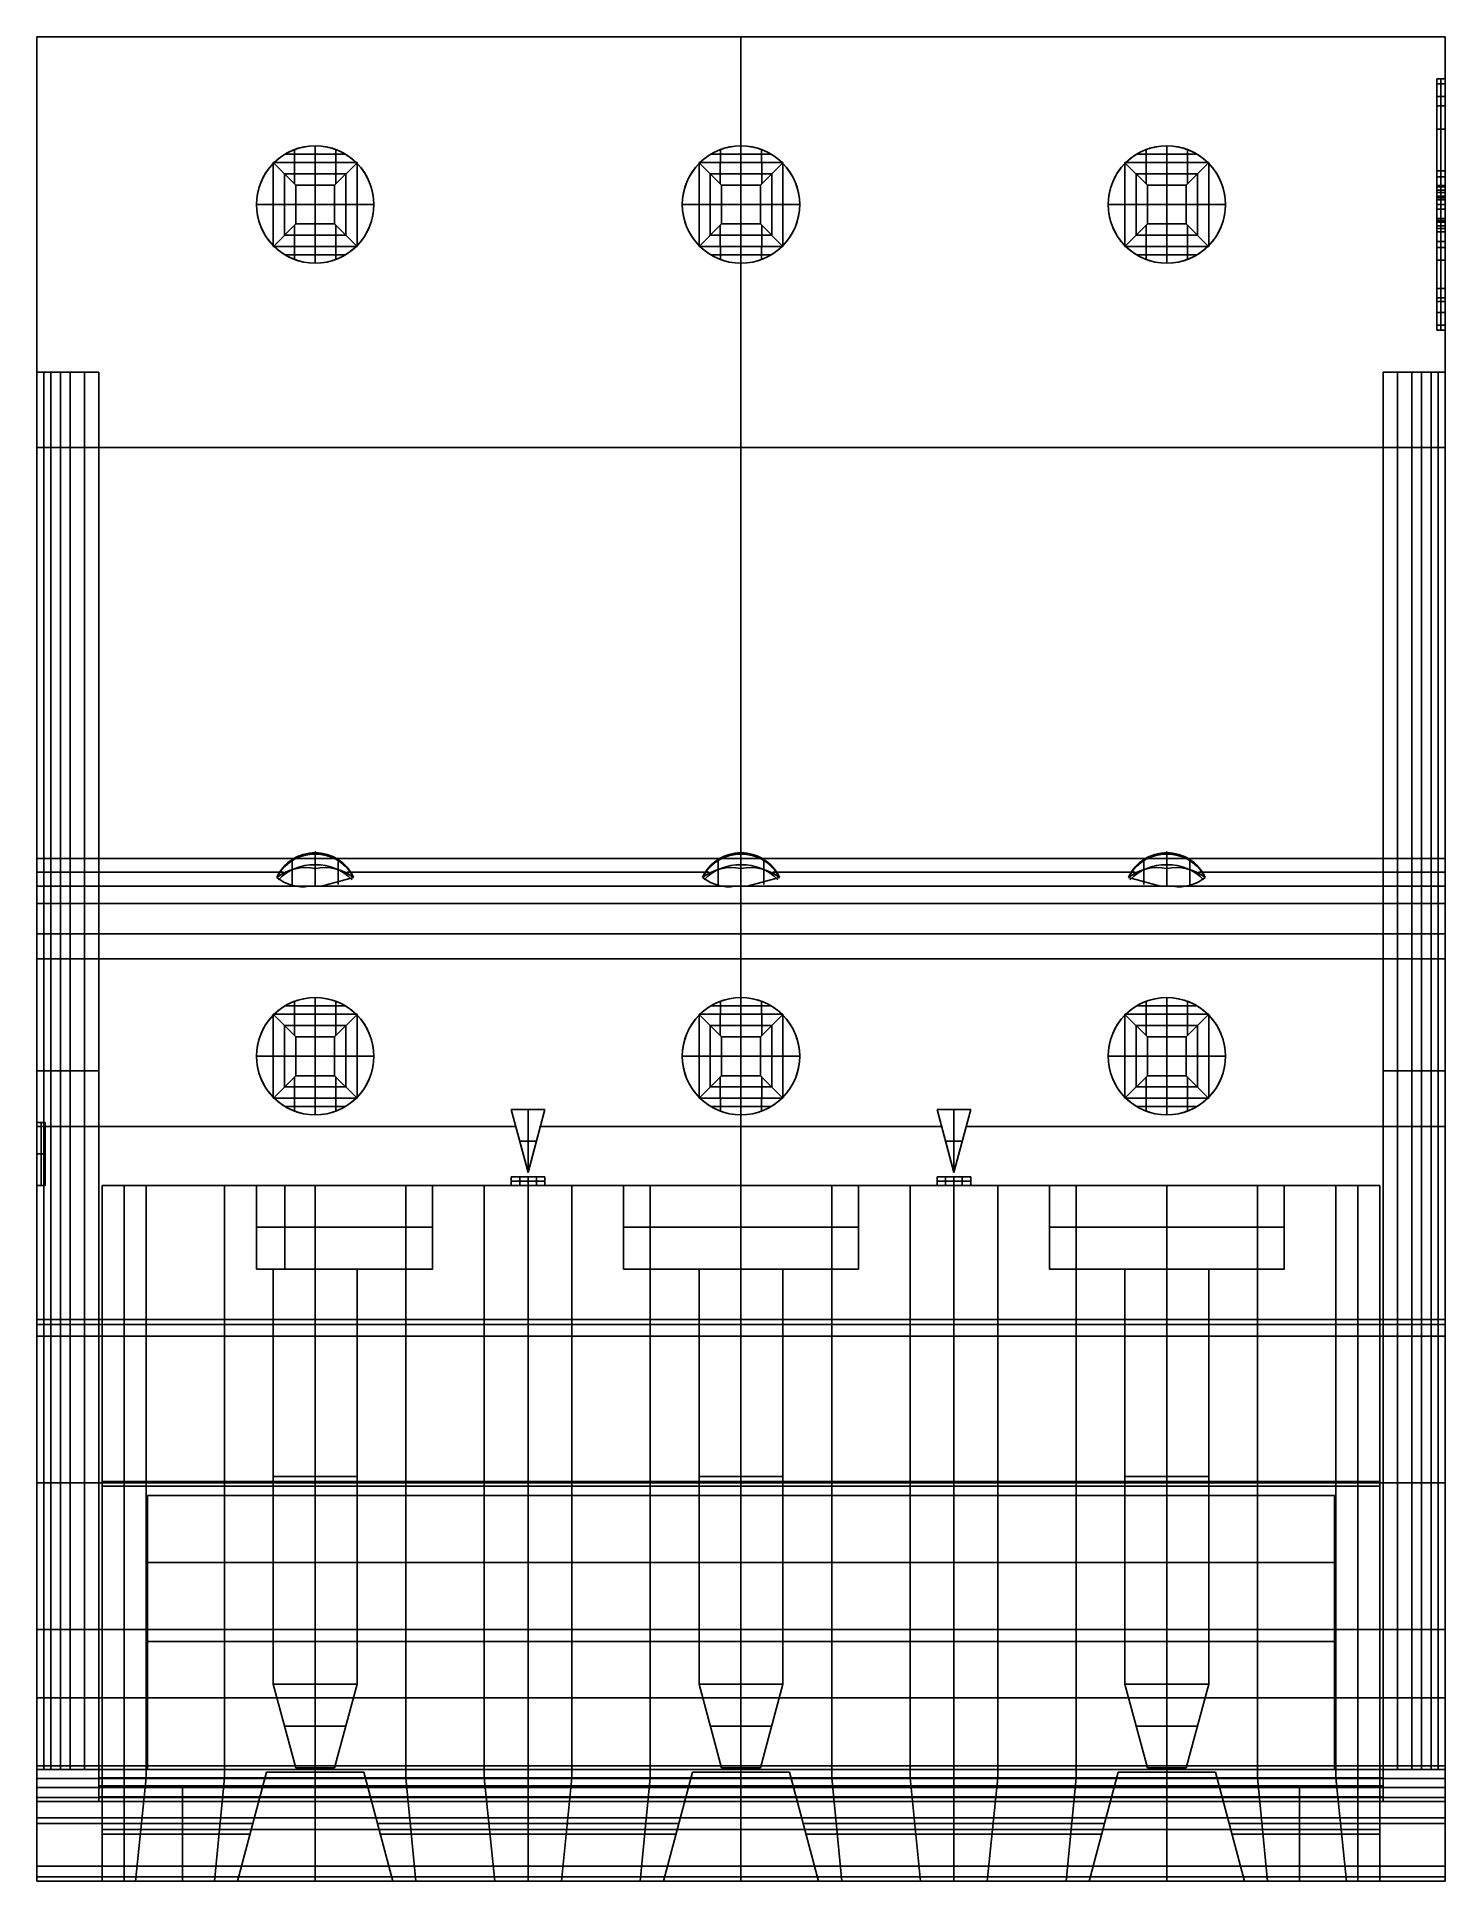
# Model space of a CAD drawing. Extents: x -8.4 to 8.4, y -9.8 to 12.2.
import ezdxf

# ---------------------------------------------------------------- set-up
doc = ezdxf.new("R2010")
doc.units = 0
doc.layers.add('DEFAULT', color=7, linetype='CONTINUOUS')

msp = doc.modelspace()

# ---------------------------------------------------------------- linework, layer by layer
at = {"layer": 'DEFAULT', "color": 98}
for p, q in [((8.4, 12.16), (-8.4, 12.16)), ((-8.4, 12.16), (-8.4, 2.36)), ((-8.4, -9.84), (-8.4, 12.16)), ((-8.4, 12.16), (8.4, 12.16)), ((-8.4, 12.16), (8.4, 12.16)), ((-8.4, 12.16), (-8.4, -8.51)), ((0, 10.86), (0, 12.16)), ((0, 10.86), (0, 12.16)), ((8.4, 2.36), (8.4, 12.16)), ((8.4, 12.16), (8.4, -9.84)), ((8.4, -8.51), (8.4, 12.16)), ((8.3, 11.66), (8.4, 11.66)), ((8.4, 11.66), (8.3, 11.66)), ((8.3, 11.449), (8.3, 11.66)), ((8.3, 11.66), (8.3, 11.449)), ((8.3, 11.66), (8.4, 11.66)), ((8.3, 11.31), (8.3, 11.66)), ((8.3, 11.598), (8.4, 11.598)), ((8.3, 11.598), (8.4, 11.598)), ((8.3, 8.871), (8.3, 11.449)), ((8.3, 11.449), (8.3, 8.871)), ((8.3, 11.449), (8.4, 11.449)), ((8.3, 11.449), (8.4, 11.449)), ((8.35, 11.449), (8.35, 11.66)), ((8.35, 11.66), (8.35, 11.449)), ((8.35, 8.871), (8.35, 11.449)), ((8.35, 8.871), (8.35, 11.449)), ((8.4, 11.449), (8.4, 11.66)), ((8.4, 11.66), (8.4, 11.449)), ((8.4, 11.449), (8.4, 8.871)), ((8.4, 8.871), (8.4, 11.449)), ((8.3, 10.386), (8.3, 11.337)), ((8.3, 11.337), (8.3, 10.386)), ((8.3, 11.337), (8.4, 11.337)), ((8.35, 10.386), (8.35, 11.337)), ((8.35, 11.337), (8.35, 10.386)), ((8.4, 10.386), (8.4, 11.337)), ((8.4, 11.337), (8.4, 10.386)), ((8.4, 10.562), (8.4, 11.337)), ((8.3, 11.058), (8.4, 11.058)), ((8.3, 11.058), (8.4, 11.058)), ((-5.325, 10.66), (-5.325, 10.816)), ((-5.08, 10.86), (-5.08, 10.66)), ((-5.08, 9.46), (-5.08, 10.86)), ((-4.835, 10.66), (-4.835, 10.816)), ((-0.245, 10.66), (-0.245, 10.816)), ((0, 10.86), (0, 10.66)), ((0, 9.46), (0, 10.86)), ((0.245, 10.66), (0.245, 10.816)), ((4.835, 10.66), (4.835, 10.816)), ((5.08, 10.86), (5.08, 10.66)), ((5.08, 9.46), (5.08, 10.86)), ((5.325, 10.66), (5.325, 10.816)), ((-5.575, 10.655), (-5.58, 10.66)), ((-5.58, 10.66), (-5.57, 10.66)), ((-5.57, 10.66), (-5.58, 10.66)), ((-5.58, 10.66), (-5.58, 10.65)), ((-5.58, 10.65), (-5.57, 10.66)), ((-5.58, 10.66), (-5.58, 10.65)), ((-5.58, 10.66), (-5.58, 10.65)), ((-5.58, 10.66), (-5.57, 10.66)), ((-5.575, 10.655), (-5.58, 10.65)), ((-5.58, 10.655), (-5.575, 10.655)), ((-5.58, 10.655), (-5.575, 10.655)), ((-5.58, 10.65), (-5.58, 9.67)), ((-5.58, 10.65), (-5.58, 9.67)), ((-5.58, 10.65), (-5.58, 9.67)), ((-5.577, 10.657), (-5.572, 10.657)), ((-5.577, 10.657), (-5.577, 10.652)), ((-5.57, 10.66), (-5.575, 10.655)), ((-5.575, 10.655), (-5.575, 10.66)), ((-5.575, 10.655), (-5.575, 10.66)), ((-5.312, 10.392), (-5.575, 10.655)), ((-5.08, 10.66), (-5.57, 10.66)), ((-5.57, 10.66), (-5.08, 10.66)), ((-5.57, 10.66), (-5.08, 10.66)), ((-5.08, 10.76), (-5.441, 10.76)), ((-5.327, 10.407), (-5.327, 10.66)), ((-4.719, 10.76), (-5.08, 10.76)), ((-5.08, 10.66), (-5.08, 10.392)), ((-5.08, 10.66), (-4.59, 10.66)), ((-4.59, 10.66), (-5.08, 10.66)), ((-5.08, 10.66), (-4.59, 10.66)), ((-4.848, 10.392), (-4.585, 10.655)), ((-4.833, 10.407), (-4.833, 10.66)), ((-4.58, 10.66), (-4.59, 10.66)), ((-4.59, 10.66), (-4.58, 10.65)), ((-4.59, 10.66), (-4.585, 10.655)), ((-4.59, 10.66), (-4.58, 10.66)), ((-4.59, 10.66), (-4.58, 10.66)), ((-4.588, 10.657), (-4.583, 10.657)), ((-4.585, 10.655), (-4.58, 10.66)), ((-4.585, 10.655), (-4.585, 10.66)), ((-4.585, 10.655), (-4.585, 10.66)), ((-4.585, 10.655), (-4.58, 10.65)), ((-4.585, 10.655), (-4.58, 10.655)), ((-4.585, 10.655), (-4.58, 10.655)), ((-4.583, 10.657), (-4.583, 10.652)), ((-4.58, 10.65), (-4.58, 10.66)), ((-4.58, 10.65), (-4.58, 10.66)), ((-4.58, 10.65), (-4.58, 10.66)), ((-4.58, 9.67), (-4.58, 10.65)), ((-4.58, 9.67), (-4.58, 10.65)), ((-4.58, 9.67), (-4.58, 10.65)), ((-0.5, 10.65), (-0.5, 10.66)), ((-0.5, 10.66), (-0.5, 10.65)), ((-0.5, 10.66), (-0.495, 10.655)), ((-0.5, 10.65), (-0.49, 10.66)), ((-0.49, 10.66), (-0.5, 10.66)), ((-0.49, 10.66), (-0.5, 10.66)), ((-0.5, 10.66), (-0.5, 10.65)), ((-0.5, 10.66), (-0.49, 10.66)), ((-0.5, 10.65), (-0.495, 10.655)), ((-0.5, 10.655), (-0.495, 10.655)), ((-0.5, 10.655), (-0.495, 10.655)), ((-0.5, 9.67), (-0.5, 10.65)), ((-0.5, 10.65), (-0.5, 9.67)), ((-0.5, 10.65), (-0.5, 9.67)), ((-0.497, 10.657), (-0.492, 10.657)), ((-0.497, 10.657), (-0.497, 10.652)), ((-0.495, 10.655), (-0.49, 10.66)), ((-0.495, 10.655), (-0.495, 10.66)), ((-0.495, 10.655), (-0.495, 10.66)), ((-0.232, 10.392), (-0.495, 10.655)), ((-0.49, 10.66), (0, 10.66)), ((-0.49, 10.66), (0, 10.66)), ((-0.49, 10.66), (0, 10.66)), ((0, 10.76), (-0.361, 10.76)), ((-0.247, 10.407), (-0.247, 10.66)), ((0.361, 10.76), (0, 10.76)), ((0, 10.66), (0, 10.392)), ((0, 10.66), (0.49, 10.66)), ((0, 10.66), (0.49, 10.66)), ((0, 10.66), (0.49, 10.66)), ((0.495, 10.655), (0.232, 10.392)), ((0.247, 10.407), (0.247, 10.66)), ((0.495, 10.655), (0.49, 10.66)), ((0.49, 10.66), (0.5, 10.66)), ((0.49, 10.66), (0.5, 10.66)), ((0.49, 10.66), (0.5, 10.65)), ((0.49, 10.66), (0.5, 10.66)), ((0.492, 10.657), (0.497, 10.657)), ((0.5, 10.66), (0.495, 10.655)), ((0.495, 10.655), (0.495, 10.66)), ((0.495, 10.655), (0.495, 10.66)), ((0.5, 10.65), (0.495, 10.655)), ((0.495, 10.655), (0.5, 10.655)), ((0.495, 10.655), (0.5, 10.655)), ((0.497, 10.657), (0.497, 10.652)), ((0.5, 10.65), (0.5, 10.66)), ((0.5, 10.65), (0.5, 10.66)), ((0.5, 10.65), (0.5, 10.66)), ((0.5, 10.65), (0.5, 9.67)), ((0.5, 9.67), (0.5, 10.65)), ((0.5, 9.67), (0.5, 10.65)), ((4.58, 10.65), (4.59, 10.66)), ((4.59, 10.66), (4.58, 10.66)), ((4.58, 10.66), (4.58, 10.65)), ((4.59, 10.66), (4.58, 10.66)), ((4.58, 10.65), (4.58, 10.66)), ((4.585, 10.655), (4.58, 10.66)), ((4.58, 10.66), (4.59, 10.66)), ((4.58, 10.66), (4.58, 10.65)), ((4.58, 10.65), (4.585, 10.655)), ((4.58, 10.655), (4.585, 10.655)), ((4.58, 10.655), (4.585, 10.655)), ((4.58, 9.67), (4.58, 10.65)), ((4.58, 9.67), (4.58, 10.65)), ((4.58, 10.65), (4.58, 9.67)), ((4.583, 10.657), (4.583, 10.652)), ((4.583, 10.657), (4.588, 10.657)), ((4.585, 10.655), (4.59, 10.66)), ((4.585, 10.655), (4.585, 10.66)), ((4.585, 10.655), (4.585, 10.66)), ((4.848, 10.392), (4.585, 10.655)), ((4.59, 10.66), (5.08, 10.66)), ((5.08, 10.66), (4.59, 10.66)), ((4.59, 10.66), (5.08, 10.66)), ((5.08, 10.76), (4.719, 10.76)), ((4.833, 10.407), (4.833, 10.66)), ((5.441, 10.76), (5.08, 10.76)), ((5.08, 10.66), (5.08, 10.392)), ((5.08, 10.66), (5.57, 10.66)), ((5.08, 10.66), (5.57, 10.66)), ((5.08, 10.66), (5.57, 10.66)), ((5.312, 10.392), (5.575, 10.655)), ((5.327, 10.407), (5.327, 10.66)), ((5.58, 10.66), (5.57, 10.66)), ((5.57, 10.66), (5.58, 10.65)), ((5.57, 10.66), (5.58, 10.66)), ((5.575, 10.655), (5.57, 10.66)), ((5.57, 10.66), (5.58, 10.66)), ((5.572, 10.657), (5.577, 10.657)), ((5.575, 10.655), (5.58, 10.66)), ((5.575, 10.655), (5.575, 10.66)), ((5.575, 10.655), (5.575, 10.66)), ((5.575, 10.655), (5.58, 10.65)), ((5.575, 10.655), (5.58, 10.655)), ((5.575, 10.655), (5.58, 10.655)), ((5.577, 10.657), (5.577, 10.652)), ((5.58, 10.65), (5.58, 10.66)), ((5.58, 10.66), (5.58, 10.65)), ((5.58, 10.65), (5.58, 10.66)), ((5.58, 10.65), (5.58, 9.67)), ((5.58, 9.67), (5.58, 10.65)), ((5.58, 9.67), (5.58, 10.65)), ((8.3, 10.304), (8.3, 10.562)), ((8.3, 10.562), (8.3, 10.304)), ((8.3, 10.562), (8.4, 10.562)), ((8.35, 10.562), (8.35, 10.304)), ((8.35, 10.304), (8.35, 10.562)), ((8.4, 10.562), (8.4, 10.304)), ((8.4, 10.562), (8.4, 10.304)), ((-5.446, 10.526), (-5.08, 10.526)), ((-5.446, 10.526), (-5.446, 9.794)), ((-5.08, 10.392), (-5.312, 10.392)), ((-5.312, 10.392), (-5.312, 9.928)), ((-5.08, 10.526), (-4.714, 10.526)), ((-5.08, 10.392), (-4.848, 10.392)), ((-5.08, 9.928), (-5.08, 10.392)), ((-4.848, 9.928), (-4.848, 10.392)), ((-4.714, 10.526), (-4.714, 9.794)), ((-0.366, 10.526), (0, 10.526)), ((-0.366, 10.526), (-0.366, 9.794)), ((0, 10.392), (-0.232, 10.392)), ((-0.232, 9.928), (-0.232, 10.392)), ((0, 10.526), (0.366, 10.526)), ((0, 10.392), (0.232, 10.392)), ((0, 9.928), (0, 10.392)), ((0.232, 10.392), (0.232, 9.928)), ((0.366, 10.526), (0.366, 9.794)), ((4.714, 10.526), (5.08, 10.526)), ((4.714, 10.526), (4.714, 9.794)), ((5.08, 10.392), (4.848, 10.392)), ((4.848, 10.392), (4.848, 9.928)), ((5.08, 10.526), (5.446, 10.526)), ((5.08, 10.392), (5.312, 10.392)), ((5.08, 9.928), (5.08, 10.392)), ((5.312, 9.928), (5.312, 10.392)), ((5.446, 10.526), (5.446, 9.794)), ((8.3, 10.15), (8.3, 10.503)), ((8.3, 10.492), (8.4, 10.492)), ((8.3, 10.492), (8.4, 10.492)), ((8.3, 10.373), (8.3, 10.386)), ((8.3, 10.386), (8.3, 10.373)), ((8.3, 10.386), (8.4, 10.386)), ((8.3, 10.386), (8.4, 10.386)), ((8.4, 10.38), (8.3, 10.38)), ((8.3, 10.38), (8.4, 10.38)), ((8.3, 10.215), (8.3, 10.373)), ((8.3, 10.373), (8.3, 10.215)), ((8.3, 10.373), (8.4, 10.373)), ((8.3, 10.373), (8.4, 10.373)), ((8.35, 10.373), (8.35, 10.386)), ((8.35, 10.373), (8.35, 10.386)), ((8.35, 10.215), (8.35, 10.373)), ((8.35, 10.373), (8.35, 10.215)), ((8.4, 10.386), (8.4, 10.373)), ((8.4, 10.373), (8.4, 10.386)), ((8.4, 10.373), (8.4, 10.215)), ((8.4, 10.215), (8.4, 10.373)), ((-5.58, 10.16), (-5.78, 10.16)), ((-4.38, 10.16), (-5.78, 10.16)), ((-5.58, 10.16), (-5.312, 10.16)), ((-4.848, 10.16), (-5.312, 10.16)), ((-4.848, 10.16), (-4.58, 10.16)), ((-4.38, 10.16), (-4.58, 10.16)), ((0.7, 10.16), (-0.7, 10.16)), ((-0.5, 10.16), (-0.7, 10.16)), ((-0.5, 10.16), (-0.232, 10.16)), ((0.232, 10.16), (-0.232, 10.16)), ((0.232, 10.16), (0.5, 10.16)), ((0.7, 10.16), (0.5, 10.16)), ((5.78, 10.16), (4.38, 10.16)), ((4.58, 10.16), (4.38, 10.16)), ((4.58, 10.16), (4.848, 10.16)), ((5.312, 10.16), (4.848, 10.16)), ((5.312, 10.16), (5.58, 10.16)), ((5.78, 10.16), (5.58, 10.16)), ((8.3, 9.876), (8.3, 10.333)), ((8.3, 10.333), (8.3, 9.876)), ((8.3, 10.333), (8.4, 10.333)), ((8.3, 10.304), (8.3, 10.215)), ((8.3, 10.215), (8.3, 10.304)), ((8.4, 10.304), (8.3, 10.304)), ((8.4, 10.304), (8.3, 10.304)), ((8.3, 10.261), (8.4, 10.261)), ((8.3, 10.261), (8.4, 10.261)), ((8.3, 10.239), (8.4, 10.239)), ((8.3, 10.239), (8.4, 10.239)), ((8.4, 10.215), (8.3, 10.215)), ((8.3, 10.215), (8.4, 10.215)), ((8.4, 10.215), (8.3, 10.215)), ((8.3, 10.215), (8.4, 10.215)), ((8.3, 10.215), (8.4, 10.215)), ((8.3, 10.215), (8.4, 10.215)), ((8.4, 10.16), (8.3, 10.16)), ((8.3, 10.16), (8.4, 10.16)), ((8.35, 9.876), (8.35, 10.333)), ((8.35, 10.333), (8.35, 9.876)), ((8.35, 10.215), (8.35, 10.304)), ((8.35, 10.304), (8.35, 10.215)), ((8.4, 10.333), (8.4, 9.876)), ((8.4, 10.333), (8.4, 9.876)), ((8.4, 9.876), (8.4, 10.333)), ((8.4, 10.304), (8.4, 10.215)), ((8.4, 10.215), (8.4, 10.304)), ((-5.575, 9.665), (-5.312, 9.928)), ((-5.327, 9.66), (-5.327, 9.913)), ((-5.312, 9.928), (-5.08, 9.928)), ((-5.08, 9.928), (-5.08, 9.66)), ((-4.848, 9.928), (-5.08, 9.928)), ((-4.585, 9.665), (-4.848, 9.928)), ((-4.833, 9.66), (-4.833, 9.913)), ((-0.495, 9.665), (-0.232, 9.928)), ((-0.247, 9.66), (-0.247, 9.913)), ((0, 9.928), (-0.232, 9.928)), ((0.232, 9.928), (0, 9.928)), ((0, 9.66), (0, 9.928)), ((0.495, 9.665), (0.232, 9.928)), ((0.247, 9.66), (0.247, 9.913)), ((4.585, 9.665), (4.848, 9.928)), ((4.833, 9.66), (4.833, 9.913)), ((4.848, 9.928), (5.08, 9.928)), ((5.08, 9.928), (5.08, 9.66)), ((5.08, 9.928), (5.312, 9.928)), ((5.312, 9.928), (5.575, 9.665)), ((5.327, 9.66), (5.327, 9.913)), ((8.3, 10.105), (8.4, 10.105)), ((8.3, 10.105), (8.4, 10.105)), ((8.3, 9.707), (8.3, 10.059)), ((8.3, 9.995), (8.3, 9.905)), ((8.3, 9.905), (8.3, 9.995)), ((8.3, 9.995), (8.3, 9.836)), ((8.3, 9.836), (8.3, 9.995)), ((8.3, 9.995), (8.4, 9.995)), ((8.4, 9.995), (8.3, 9.995)), ((8.3, 9.995), (8.4, 9.995)), ((8.3, 9.995), (8.4, 9.995)), ((8.3, 9.995), (8.4, 9.995)), ((8.3, 9.995), (8.4, 9.995)), ((8.3, 9.97), (8.4, 9.97)), ((8.3, 9.97), (8.4, 9.97)), ((8.3, 9.948), (8.4, 9.948)), ((8.3, 9.948), (8.4, 9.948)), ((8.3, 9.905), (8.3, 9.648)), ((8.3, 9.648), (8.3, 9.905)), ((8.4, 9.905), (8.3, 9.905)), ((8.4, 9.905), (8.3, 9.905)), ((8.35, 9.905), (8.35, 9.995)), ((8.35, 9.836), (8.35, 9.995)), ((8.35, 9.995), (8.35, 9.836)), ((8.35, 9.995), (8.35, 9.905)), ((8.35, 9.648), (8.35, 9.905)), ((8.35, 9.905), (8.35, 9.648)), ((8.4, 9.995), (8.4, 9.905)), ((8.4, 9.836), (8.4, 9.995)), ((8.4, 9.995), (8.4, 9.905)), ((8.4, 9.995), (8.4, 9.836)), ((8.4, 9.905), (8.4, 9.648)), ((8.4, 9.648), (8.4, 9.905)), ((-5.446, 9.794), (-5.08, 9.794)), ((-5.08, 9.794), (-4.714, 9.794)), ((-0.366, 9.794), (0, 9.794)), ((0, 9.794), (0.366, 9.794)), ((4.714, 9.794), (5.08, 9.794)), ((5.08, 9.794), (5.446, 9.794)), ((8.4, 9.876), (8.3, 9.876)), ((8.3, 9.836), (8.3, 9.16)), ((8.3, 9.16), (8.3, 9.836)), ((8.3, 9.836), (8.4, 9.836)), ((8.4, 9.836), (8.3, 9.836)), ((8.3, 9.718), (8.4, 9.718)), ((8.3, 9.718), (8.4, 9.718)), ((8.35, 9.16), (8.35, 9.836)), ((8.35, 9.16), (8.35, 9.836)), ((8.4, 9.836), (8.4, 9.16)), ((8.4, 9.16), (8.4, 9.836)), ((8.4, 9.002), (8.4, 9.707)), ((-5.57, 9.66), (-5.58, 9.67)), ((-5.58, 9.67), (-5.58, 9.66)), ((-5.58, 9.66), (-5.58, 9.67)), ((-5.58, 9.67), (-5.575, 9.665)), ((-5.58, 9.67), (-5.58, 9.66)), ((-5.575, 9.665), (-5.58, 9.66)), ((-5.58, 9.665), (-5.575, 9.665)), ((-5.58, 9.665), (-5.575, 9.665)), ((-5.58, 9.66), (-5.57, 9.66)), ((-5.58, 9.66), (-5.57, 9.66)), ((-5.58, 9.66), (-5.57, 9.66)), ((-5.577, 9.668), (-5.577, 9.663)), ((-5.577, 9.663), (-5.572, 9.663)), ((-5.57, 9.66), (-5.575, 9.665)), ((-5.575, 9.66), (-5.575, 9.665)), ((-5.575, 9.66), (-5.575, 9.665)), ((-5.08, 9.66), (-5.57, 9.66)), ((-5.57, 9.66), (-5.08, 9.66)), ((-5.57, 9.66), (-5.08, 9.66)), ((-5.08, 9.56), (-5.441, 9.56)), ((-5.325, 9.504), (-5.325, 9.66)), ((-5.08, 9.66), (-5.08, 9.46)), ((-5.08, 9.66), (-4.59, 9.66)), ((-5.08, 9.66), (-4.59, 9.66)), ((-5.08, 9.66), (-4.59, 9.66)), ((-4.719, 9.56), (-5.08, 9.56)), ((-4.835, 9.504), (-4.835, 9.66)), ((-4.58, 9.67), (-4.59, 9.66)), ((-4.585, 9.665), (-4.59, 9.66)), ((-4.59, 9.66), (-4.58, 9.66)), ((-4.59, 9.66), (-4.58, 9.66)), ((-4.59, 9.66), (-4.58, 9.66)), ((-4.588, 9.663), (-4.583, 9.663)), ((-4.585, 9.665), (-4.58, 9.67)), ((-4.58, 9.66), (-4.585, 9.665)), ((-4.585, 9.665), (-4.58, 9.665)), ((-4.585, 9.66), (-4.585, 9.665)), ((-4.585, 9.665), (-4.58, 9.665)), ((-4.585, 9.66), (-4.585, 9.665)), ((-4.583, 9.668), (-4.583, 9.663)), ((-4.58, 9.66), (-4.58, 9.67)), ((-4.58, 9.66), (-4.58, 9.67)), ((-4.58, 9.66), (-4.58, 9.67)), ((-0.5, 9.67), (-0.5, 9.66)), ((-0.49, 9.66), (-0.5, 9.67)), ((-0.5, 9.67), (-0.5, 9.66)), ((-0.495, 9.665), (-0.5, 9.67)), ((-0.5, 9.67), (-0.5, 9.66)), ((-0.5, 9.66), (-0.495, 9.665)), ((-0.5, 9.665), (-0.495, 9.665)), ((-0.5, 9.665), (-0.495, 9.665)), ((-0.49, 9.66), (-0.5, 9.66)), ((-0.5, 9.66), (-0.49, 9.66)), ((-0.5, 9.66), (-0.49, 9.66)), ((-0.497, 9.668), (-0.497, 9.663)), ((-0.497, 9.663), (-0.492, 9.663)), ((-0.495, 9.665), (-0.49, 9.66)), ((-0.495, 9.66), (-0.495, 9.665)), ((-0.495, 9.66), (-0.495, 9.665)), ((-0.49, 9.66), (0, 9.66)), ((0, 9.66), (-0.49, 9.66)), ((-0.49, 9.66), (0, 9.66)), ((0, 9.56), (-0.361, 9.56)), ((-0.245, 9.504), (-0.245, 9.66)), ((0.49, 9.66), (0, 9.66)), ((0, 9.66), (0.49, 9.66)), ((0, 9.66), (0, 9.46)), ((0, 9.66), (0.49, 9.66)), ((0.361, 9.56), (0, 9.56)), ((0.245, 9.504), (0.245, 9.66)), ((0.5, 9.67), (0.49, 9.66)), ((0.495, 9.665), (0.49, 9.66)), ((0.5, 9.66), (0.49, 9.66)), ((0.5, 9.66), (0.49, 9.66)), ((0.49, 9.66), (0.5, 9.66)), ((0.492, 9.663), (0.497, 9.663)), ((0.5, 9.67), (0.495, 9.665)), ((0.495, 9.665), (0.5, 9.66)), ((0.495, 9.66), (0.495, 9.665)), ((0.495, 9.665), (0.5, 9.665)), ((0.495, 9.66), (0.495, 9.665)), ((0.495, 9.665), (0.5, 9.665)), ((0.497, 9.668), (0.497, 9.663)), ((0.5, 9.66), (0.5, 9.67)), ((0.5, 9.66), (0.5, 9.67)), ((0.5, 9.66), (0.5, 9.67)), ((4.585, 9.665), (4.58, 9.67)), ((4.58, 9.66), (4.58, 9.67)), ((4.58, 9.66), (4.58, 9.67)), ((4.59, 9.66), (4.58, 9.67)), ((4.58, 9.67), (4.58, 9.66)), ((4.585, 9.665), (4.58, 9.66)), ((4.58, 9.665), (4.585, 9.665)), ((4.58, 9.665), (4.585, 9.665)), ((4.59, 9.66), (4.58, 9.66)), ((4.58, 9.66), (4.59, 9.66)), ((4.58, 9.66), (4.59, 9.66)), ((4.583, 9.668), (4.583, 9.663)), ((4.583, 9.663), (4.588, 9.663)), ((4.59, 9.66), (4.585, 9.665)), ((4.585, 9.66), (4.585, 9.665)), ((4.585, 9.66), (4.585, 9.665)), ((5.08, 9.66), (4.59, 9.66)), ((4.59, 9.66), (5.08, 9.66)), ((4.59, 9.66), (5.08, 9.66)), ((5.08, 9.56), (4.719, 9.56)), ((4.835, 9.504), (4.835, 9.66)), ((5.57, 9.66), (5.08, 9.66)), ((5.57, 9.66), (5.08, 9.66)), ((5.08, 9.66), (5.08, 9.46)), ((5.08, 9.66), (5.57, 9.66)), ((5.441, 9.56), (5.08, 9.56)), ((5.325, 9.504), (5.325, 9.66)), ((5.58, 9.67), (5.57, 9.66)), ((5.575, 9.665), (5.57, 9.66)), ((5.57, 9.66), (5.58, 9.66)), ((5.58, 9.66), (5.57, 9.66)), ((5.57, 9.66), (5.58, 9.66)), ((5.572, 9.663), (5.577, 9.663)), ((5.58, 9.67), (5.575, 9.665)), ((5.58, 9.66), (5.575, 9.665)), ((5.575, 9.665), (5.58, 9.665)), ((5.575, 9.66), (5.575, 9.665)), ((5.575, 9.665), (5.58, 9.665)), ((5.575, 9.66), (5.575, 9.665)), ((5.577, 9.668), (5.577, 9.663)), ((5.58, 9.67), (5.58, 9.66)), ((5.58, 9.67), (5.58, 9.66)), ((5.58, 9.66), (5.58, 9.67)), ((8.3, 9.648), (8.4, 9.648)), ((8.4, 9.498), (8.3, 9.498)), ((8.3, 9.498), (8.4, 9.498)), ((0, 2.36), (0, 9.46)), ((0, 0.7), (0, 9.46)), ((8.3, 9.16), (8.3, 9.002)), ((8.3, 9.002), (8.3, 9.16)), ((8.4, 9.16), (8.3, 9.16)), ((8.4, 9.16), (8.3, 9.16)), ((8.3, 9.048), (8.4, 9.048)), ((8.3, 9.048), (8.4, 9.048)), ((8.35, 9.16), (8.35, 9.002)), ((8.35, 9.002), (8.35, 9.16)), ((8.4, 9.002), (8.4, 9.16)), ((8.4, 9.002), (8.4, 9.16)), ((8.3, 9.002), (8.4, 9.002)), ((8.4, 9.002), (8.3, 9.002)), ((8.3, 8.66), (8.3, 9.002)), ((8.3, 9.002), (8.4, 9.002)), ((8.3, 8.871), (8.3, 8.66)), ((8.3, 8.66), (8.3, 8.871)), ((8.4, 8.871), (8.3, 8.871)), ((8.4, 8.871), (8.3, 8.871)), ((8.35, 8.871), (8.35, 8.66)), ((8.35, 8.66), (8.35, 8.871)), ((8.4, 8.871), (8.4, 8.66)), ((8.4, 8.66), (8.4, 8.871)), ((8.3, 8.722), (8.4, 8.722)), ((8.3, 8.722), (8.4, 8.722)), ((8.3, 8.66), (8.4, 8.66)), ((8.3, 8.66), (8.4, 8.66)), ((8.3, 8.66), (8.4, 8.66)), ((-8.233, 8.16), (-8.4, 8.16)), ((-8.4, 8.16), (-8.233, 8.16)), ((-8.4, -8.51), (-8.4, 8.16)), ((-8.4, 8.16), (-8.4, -8.51)), ((-8.4, 8.16), (-7.659, 8.16)), ((-8.316, -8.51), (-8.316, 8.16)), ((-8.316, -8.51), (-8.316, 8.16)), ((-8.001, 8.16), (-8.233, 8.16)), ((-8.233, 8.16), (-8.001, 8.16)), ((-8.233, 8.16), (-8.233, -8.51)), ((-8.233, 8.16), (-8.233, -8.51)), ((-8.117, -8.51), (-8.117, 8.16)), ((-8.117, -8.51), (-8.117, 8.16)), ((-7.659, 8.16), (-8.001, 8.16)), ((-8.001, 8.16), (-7.659, 8.16)), ((-8.001, 8.16), (-8.001, -8.51)), ((-8.001, 8.16), (-8.001, -8.51)), ((-7.83, -8.51), (-7.83, 8.16)), ((-7.83, -8.51), (-7.83, 8.16)), ((-7.659, 8.16), (-7.659, -8.51)), ((-7.659, -8.51), (-7.659, 8.16)), ((-7.659, 8.16), (-7.659, -8.889)), ((7.659, -8.51), (7.659, 8.16)), ((7.659, 8.16), (8.001, 8.16)), ((7.659, 8.16), (8.001, 8.16)), ((7.659, -8.51), (7.659, 8.16)), ((7.659, 8.16), (8.4, 8.16)), ((7.659, -8.889), (7.659, 8.16)), ((7.83, -8.51), (7.83, 8.16)), ((7.83, -8.51), (7.83, 8.16)), ((8.001, 8.16), (8.001, -8.51)), ((8.001, 8.16), (8.233, 8.16)), ((8.001, 8.16), (8.001, -8.51)), ((8.001, 8.16), (8.233, 8.16)), ((8.117, -8.51), (8.117, 8.16)), ((8.117, -8.51), (8.117, 8.16)), ((8.233, -8.51), (8.233, 8.16)), ((8.233, 8.16), (8.4, 8.16)), ((8.233, 8.16), (8.4, 8.16)), ((8.233, -8.51), (8.233, 8.16)), ((8.316, -8.51), (8.316, 8.16)), ((8.316, -8.51), (8.316, 8.16)), ((8.4, 8.16), (8.4, -8.51)), ((8.4, 8.16), (8.4, -8.51)), ((8.4, 7.26), (-8.4, 7.26)), ((-5.08, 2.426), (-5.08, 2.027)), ((0, 2.426), (0, 2.027)), ((5.08, 2.027), (5.08, 2.426)), ((-8.4, 2.36), (8.4, 2.36)), ((-8.4, 2.029), (-8.4, 2.36)), ((-5.354, 2.048), (-5.354, 2.346)), ((-4.806, 2.048), (-4.806, 2.346)), ((-0.274, 2.048), (-0.274, 2.346)), ((0, 2.36), (0, 2.241)), ((0.274, 2.048), (0.274, 2.346)), ((4.806, 2.048), (4.806, 2.346)), ((5.354, 2.048), (5.354, 2.346)), ((8.4, 2.36), (8.4, 2.029)), ((-8.4, 2.194), (-5.459, 2.194)), ((-8.4, 2.029), (-8.4, 1.461)), ((-5.154, 2.029), (-8.4, 2.029)), ((-5.08, 2.027), (-5.154, 2.029)), ((-5.006, 2.029), (-5.08, 2.027)), ((-5.006, 2.029), (-4.622, 2.134)), ((-0.074, 2.029), (-5.006, 2.029)), ((-4.701, 2.194), (-0.379, 2.194)), ((0, 2.027), (-0.074, 2.029)), ((0.074, 2.029), (0, 2.027)), ((0, 1.461), (0, 2.027)), ((0.074, 2.029), (0.458, 2.134)), ((5.006, 2.029), (0.074, 2.029)), ((0.379, 2.194), (4.701, 2.194)), ((4.622, 2.134), (5.006, 2.029)), ((5.08, 2.027), (5.006, 2.029)), ((5.154, 2.029), (5.08, 2.027)), ((8.4, 2.029), (5.154, 2.029)), ((5.459, 2.194), (8.4, 2.194)), ((8.4, 1.461), (8.4, 2.029)), ((8.4, 1.823), (-8.4, 1.823)), ((-8.4, 1.461), (8.4, 1.461)), ((-8.4, -3.14), (-8.4, 1.461)), ((0, 0.7), (0, 1.461)), ((8.4, 1.461), (8.4, -3.14)), ((8.4, 1.16), (-8.4, 1.16)), ((-5.08, 0.7), (-5.08, 0.5)), ((-5.08, -0.7), (-5.08, 0.7)), ((0, 0.5), (0, 0.7)), ((0, -0.7), (0, 0.7)), ((5.08, 0.7), (5.08, 0.5)), ((5.08, -0.7), (5.08, 0.7)), ((-5.57, 0.5), (-5.58, 0.5)), ((-5.58, 0.5), (-5.58, 0.49)), ((-5.58, 0.49), (-5.57, 0.5)), ((-5.575, 0.495), (-5.58, 0.5)), ((-5.58, 0.5), (-5.57, 0.5)), ((-5.58, 0.5), (-5.58, 0.49)), ((-5.58, 0.5), (-5.58, 0.49)), ((-5.58, 0.5), (-5.57, 0.5)), ((-5.58, 0.49), (-5.575, 0.495)), ((-5.58, 0.495), (-5.575, 0.495)), ((-5.58, 0.495), (-5.575, 0.495)), ((-5.58, 0.49), (-5.58, -0.49)), ((-5.58, -0.49), (-5.58, 0.49)), ((-5.58, 0.49), (-5.58, -0.49)), ((-5.577, 0.497), (-5.572, 0.497)), ((-5.577, 0.497), (-5.577, 0.492)), ((-5.57, 0.5), (-5.575, 0.495)), ((-5.575, 0.495), (-5.575, 0.5)), ((-5.575, 0.495), (-5.575, 0.5)), ((-5.312, 0.232), (-5.575, 0.495)), ((-5.08, 0.5), (-5.57, 0.5)), ((-5.08, 0.5), (-5.57, 0.5)), ((-5.57, 0.5), (-5.08, 0.5)), ((-5.08, 0.6), (-5.441, 0.6)), ((-5.327, 0.247), (-5.327, 0.5)), ((-5.325, 0.5), (-5.325, 0.656)), ((-4.719, 0.6), (-5.08, 0.6)), ((-5.08, 0.5), (-5.08, 0.232)), ((-4.59, 0.5), (-5.08, 0.5)), ((-5.08, 0.5), (-4.59, 0.5)), ((-5.08, 0.5), (-4.59, 0.5)), ((-4.585, 0.495), (-4.848, 0.232)), ((-4.835, 0.5), (-4.835, 0.656)), ((-4.833, 0.247), (-4.833, 0.5)), ((-4.58, 0.5), (-4.59, 0.5)), ((-4.59, 0.5), (-4.58, 0.5)), ((-4.585, 0.495), (-4.59, 0.5)), ((-4.59, 0.5), (-4.58, 0.49)), ((-4.59, 0.5), (-4.58, 0.5)), ((-4.588, 0.497), (-4.583, 0.497)), ((-4.585, 0.495), (-4.58, 0.5)), ((-4.585, 0.495), (-4.585, 0.5)), ((-4.585, 0.495), (-4.585, 0.5)), ((-4.58, 0.49), (-4.585, 0.495)), ((-4.585, 0.495), (-4.58, 0.495)), ((-4.585, 0.495), (-4.58, 0.495)), ((-4.583, 0.497), (-4.583, 0.492)), ((-4.58, 0.5), (-4.58, 0.49)), ((-4.58, 0.49), (-4.58, 0.5)), ((-4.58, 0.49), (-4.58, 0.5)), ((-4.58, 0.49), (-4.58, -0.49)), ((-4.58, -0.49), (-4.58, 0.49)), ((-4.58, -0.49), (-4.58, 0.49)), ((-0.5, 0.49), (-0.5, 0.5)), ((-0.5, 0.5), (-0.495, 0.495)), ((-0.5, 0.49), (-0.49, 0.5)), ((-0.49, 0.5), (-0.5, 0.5)), ((-0.5, 0.5), (-0.5, 0.49)), ((-0.49, 0.5), (-0.5, 0.5)), ((-0.5, 0.5), (-0.49, 0.5)), ((-0.5, 0.5), (-0.5, 0.49)), ((-0.5, 0.49), (-0.495, 0.495)), ((-0.5, 0.495), (-0.495, 0.495)), ((-0.5, 0.495), (-0.495, 0.495)), ((-0.5, 0.49), (-0.5, -0.49)), ((-0.5, -0.49), (-0.5, 0.49)), ((-0.5, 0.49), (-0.5, -0.49)), ((-0.497, 0.497), (-0.497, 0.492)), ((-0.497, 0.497), (-0.492, 0.497)), ((-0.49, 0.5), (-0.495, 0.495)), ((-0.495, 0.495), (-0.495, 0.5)), ((-0.495, 0.495), (-0.495, 0.5)), ((-0.495, 0.495), (-0.232, 0.232)), ((-0.49, 0.5), (0, 0.5)), ((0, 0.5), (-0.49, 0.5)), ((-0.49, 0.5), (0, 0.5)), ((0, 0.6), (-0.361, 0.6)), ((-0.247, 0.247), (-0.247, 0.5)), ((-0.245, 0.5), (-0.245, 0.656)), ((0.361, 0.6), (0, 0.6)), ((0, 0.5), (0, 0.232)), ((0.49, 0.5), (0, 0.5)), ((0, 0.5), (0.49, 0.5)), ((0, 0.5), (0.49, 0.5)), ((0.232, 0.232), (0.495, 0.495)), ((0.245, 0.5), (0.245, 0.656)), ((0.247, 0.247), (0.247, 0.5)), ((0.495, 0.495), (0.49, 0.5)), ((0.49, 0.5), (0.5, 0.5)), ((0.5, 0.5), (0.49, 0.5)), ((0.49, 0.5), (0.5, 0.49)), ((0.49, 0.5), (0.5, 0.5)), ((0.492, 0.497), (0.497, 0.497)), ((0.5, 0.5), (0.495, 0.495)), ((0.495, 0.495), (0.495, 0.5)), ((0.495, 0.495), (0.495, 0.5)), ((0.5, 0.49), (0.495, 0.495)), ((0.495, 0.495), (0.5, 0.495)), ((0.495, 0.495), (0.5, 0.495)), ((0.497, 0.497), (0.497, 0.492)), ((0.5, 0.5), (0.5, 0.49)), ((0.5, 0.5), (0.5, 0.49)), ((0.5, 0.49), (0.5, 0.5)), ((0.5, -0.49), (0.5, 0.49)), ((0.5, 0.49), (0.5, -0.49)), ((0.5, -0.49), (0.5, 0.49)), ((4.59, 0.5), (4.58, 0.5)), ((4.58, 0.5), (4.59, 0.5)), ((4.585, 0.495), (4.58, 0.5)), ((4.58, 0.49), (4.58, 0.5)), ((4.58, 0.5), (4.58, 0.49)), ((4.58, 0.49), (4.59, 0.5)), ((4.58, 0.5), (4.59, 0.5)), ((4.58, 0.5), (4.58, 0.49)), ((4.58, 0.49), (4.585, 0.495)), ((4.58, 0.495), (4.585, 0.495)), ((4.58, 0.495), (4.585, 0.495)), ((4.58, 0.49), (4.58, -0.49)), ((4.58, -0.49), (4.58, 0.49)), ((4.58, 0.49), (4.58, -0.49)), ((4.583, 0.497), (4.588, 0.497)), ((4.583, 0.497), (4.583, 0.492)), ((4.585, 0.495), (4.59, 0.5)), ((4.585, 0.495), (4.585, 0.5)), ((4.585, 0.495), (4.585, 0.5)), ((4.848, 0.232), (4.585, 0.495)), ((5.08, 0.5), (4.59, 0.5)), ((5.08, 0.5), (4.59, 0.5)), ((4.59, 0.5), (5.08, 0.5)), ((5.08, 0.6), (4.719, 0.6)), ((4.833, 0.247), (4.833, 0.5)), ((4.835, 0.5), (4.835, 0.656)), ((5.441, 0.6), (5.08, 0.6)), ((5.08, 0.232), (5.08, 0.5)), ((5.08, 0.5), (5.57, 0.5)), ((5.08, 0.5), (5.57, 0.5)), ((5.08, 0.5), (5.57, 0.5)), ((5.575, 0.495), (5.312, 0.232)), ((5.325, 0.5), (5.325, 0.656)), ((5.327, 0.247), (5.327, 0.5)), ((5.57, 0.5), (5.575, 0.495)), ((5.57, 0.5), (5.58, 0.5)), ((5.58, 0.5), (5.57, 0.5)), ((5.57, 0.5), (5.58, 0.49)), ((5.57, 0.5), (5.58, 0.5)), ((5.572, 0.497), (5.577, 0.497)), ((5.575, 0.495), (5.58, 0.5)), ((5.575, 0.495), (5.575, 0.5)), ((5.575, 0.495), (5.575, 0.5)), ((5.58, 0.49), (5.575, 0.495)), ((5.575, 0.495), (5.58, 0.495)), ((5.575, 0.495), (5.58, 0.495)), ((5.577, 0.497), (5.577, 0.492)), ((5.58, 0.49), (5.58, 0.5)), ((5.58, 0.5), (5.58, 0.49)), ((5.58, 0.49), (5.58, 0.5)), ((5.58, -0.49), (5.58, 0.49)), ((5.58, 0.49), (5.58, -0.49)), ((5.58, -0.49), (5.58, 0.49)), ((-5.446, 0.366), (-5.08, 0.366)), ((-5.446, 0.366), (-5.446, -0.366)), ((-5.08, 0.232), (-5.312, 0.232)), ((-5.312, 0.232), (-5.312, -0.232)), ((-5.08, 0.366), (-4.714, 0.366)), ((-4.848, 0.232), (-5.08, 0.232)), ((-5.08, -0.232), (-5.08, 0.232)), ((-4.848, 0.232), (-4.848, -0.232)), ((-4.714, 0.366), (-4.714, -0.366)), ((-0.366, 0.366), (-0.366, -0.366)), ((-0.366, 0.366), (0, 0.366)), ((-0.232, 0.232), (-0.232, -0.232)), ((-0.232, 0.232), (0, 0.232)), ((0, 0.366), (0.366, 0.366)), ((0, 0.232), (0.232, 0.232)), ((0, -0.232), (0, 0.232)), ((0.232, 0.232), (0.232, -0.232)), ((0.366, 0.366), (0.366, -0.366)), ((4.714, 0.366), (5.08, 0.366)), ((4.714, 0.366), (4.714, -0.366)), ((4.848, -0.232), (4.848, 0.232)), ((4.848, 0.232), (5.08, 0.232)), ((5.08, 0.366), (5.446, 0.366)), ((5.08, 0.232), (5.312, 0.232)), ((5.08, -0.232), (5.08, 0.232)), ((5.312, 0.232), (5.312, -0.232)), ((5.446, 0.366), (5.446, -0.366)), ((-5.58, 0), (-5.78, 0)), ((-5.58, 0), (-5.312, 0)), ((-4.848, 0), (-4.58, 0)), ((-4.38, 0), (-4.58, 0)), ((-0.5, 0), (-0.7, 0)), ((-0.5, 0), (-0.232, 0)), ((0.232, 0), (0.5, 0)), ((0.7, 0), (0.5, 0)), ((4.58, 0), (4.38, 0)), ((4.58, 0), (4.848, 0)), ((5.312, 0), (5.58, 0)), ((5.78, 0), (5.58, 0)), ((-8.4, -0.175), (-8.233, -0.175)), ((-8.4, -0.175), (-8.233, -0.175)), ((-8.001, -0.175), (-8.233, -0.175)), ((-8.233, -0.175), (-8.001, -0.175)), ((-7.659, -0.175), (-8.001, -0.175)), ((-8.001, -0.175), (-7.659, -0.175)), ((-4.38, 0), (-5.78, 0)), ((-4.848, 0), (-5.312, 0)), ((0.7, 0), (-0.7, 0)), ((0.232, 0), (-0.232, 0)), ((5.78, 0), (4.38, 0)), ((5.312, 0), (4.848, 0)), ((7.659, -0.175), (8.001, -0.175)), ((8.001, -0.175), (7.659, -0.175)), ((8.001, -0.175), (8.233, -0.175)), ((8.233, -0.175), (8.001, -0.175)), ((8.233, -0.175), (8.4, -0.175)), ((8.4, -0.175), (8.233, -0.175)), ((-5.575, -0.495), (-5.312, -0.232)), ((-5.446, -0.366), (-5.08, -0.366)), ((-5.327, -0.5), (-5.327, -0.247)), ((-5.312, -0.232), (-5.08, -0.232)), ((-5.08, -0.232), (-5.08, -0.5)), ((-4.848, -0.232), (-5.08, -0.232)), ((-5.08, -0.366), (-4.714, -0.366)), ((-4.585, -0.495), (-4.848, -0.232)), ((-4.833, -0.5), (-4.833, -0.247)), ((-0.232, -0.232), (-0.495, -0.495)), ((-0.366, -0.366), (0, -0.366)), ((-0.247, -0.5), (-0.247, -0.247)), ((0, -0.232), (-0.232, -0.232)), ((0.232, -0.232), (0, -0.232)), ((0, -0.232), (0, -0.5)), ((0, -0.366), (0.366, -0.366)), ((0.495, -0.495), (0.232, -0.232)), ((0.247, -0.5), (0.247, -0.247)), ((4.848, -0.232), (4.585, -0.495)), ((4.714, -0.366), (5.08, -0.366)), ((4.833, -0.5), (4.833, -0.247)), ((5.08, -0.232), (4.848, -0.232)), ((5.312, -0.232), (5.08, -0.232)), ((5.08, -0.5), (5.08, -0.232)), ((5.08, -0.366), (5.446, -0.366)), ((5.312, -0.232), (5.575, -0.495)), ((5.327, -0.5), (5.327, -0.247)), ((-5.57, -0.5), (-5.58, -0.49)), ((-5.58, -0.49), (-5.58, -0.5)), ((-5.58, -0.5), (-5.58, -0.49)), ((-5.58, -0.49), (-5.575, -0.495)), ((-5.58, -0.49), (-5.58, -0.5)), ((-5.575, -0.495), (-5.58, -0.5)), ((-5.58, -0.495), (-5.575, -0.495)), ((-5.58, -0.495), (-5.575, -0.495)), ((-5.58, -0.5), (-5.57, -0.5)), ((-5.58, -0.5), (-5.57, -0.5)), ((-5.58, -0.5), (-5.57, -0.5)), ((-5.577, -0.492), (-5.577, -0.497)), ((-5.577, -0.497), (-5.572, -0.497)), ((-5.57, -0.5), (-5.575, -0.495)), ((-5.575, -0.5), (-5.575, -0.495)), ((-5.575, -0.5), (-5.575, -0.495)), ((-5.57, -0.5), (-5.08, -0.5)), ((-5.08, -0.5), (-5.57, -0.5)), ((-5.57, -0.5), (-5.08, -0.5)), ((-5.08, -0.6), (-5.441, -0.6)), ((-5.325, -0.656), (-5.325, -0.5)), ((-5.08, -0.5), (-5.08, -0.7)), ((-5.08, -0.5), (-4.59, -0.5)), ((-5.08, -0.5), (-4.59, -0.5)), ((-5.08, -0.5), (-4.59, -0.5)), ((-4.719, -0.6), (-5.08, -0.6)), ((-4.835, -0.656), (-4.835, -0.5)), ((-4.58, -0.49), (-4.59, -0.5)), ((-4.59, -0.5), (-4.585, -0.495)), ((-4.59, -0.5), (-4.58, -0.5)), ((-4.59, -0.5), (-4.58, -0.5)), ((-4.59, -0.5), (-4.58, -0.5)), ((-4.588, -0.497), (-4.583, -0.497)), ((-4.585, -0.495), (-4.58, -0.49)), ((-4.58, -0.5), (-4.585, -0.495)), ((-4.585, -0.495), (-4.58, -0.495)), ((-4.585, -0.495), (-4.58, -0.495)), ((-4.585, -0.5), (-4.585, -0.495)), ((-4.585, -0.5), (-4.585, -0.495)), ((-4.583, -0.492), (-4.583, -0.497)), ((-4.58, -0.49), (-4.58, -0.5)), ((-4.58, -0.5), (-4.58, -0.49)), ((-4.58, -0.5), (-4.58, -0.49)), ((-2.339, -0.634), (-2.741, -0.634)), ((-2.741, -0.634), (-2.741, -0.637)), ((-2.741, -0.634), (-2.54, -1.384)), ((-2.54, -1.386), (-2.741, -0.635)), ((-2.741, -0.636), (-2.339, -0.636)), ((-2.741, -0.637), (-2.339, -0.637)), ((-2.54, -1.387), (-2.741, -0.637)), ((-2.54, -1.384), (-2.339, -0.634)), ((-2.54, -0.634), (-2.54, -0.637)), ((-2.339, -0.635), (-2.54, -1.386)), ((-2.339, -0.637), (-2.54, -1.387)), ((-2.54, -1.387), (-2.54, -0.637)), ((-2.339, -0.637), (-2.339, -0.634)), ((-0.5, -0.49), (-0.5, -0.5)), ((-0.49, -0.5), (-0.5, -0.49)), ((-0.5, -0.49), (-0.5, -0.5)), ((-0.5, -0.49), (-0.495, -0.495)), ((-0.5, -0.49), (-0.5, -0.5)), ((-0.5, -0.5), (-0.495, -0.495)), ((-0.5, -0.495), (-0.495, -0.495)), ((-0.5, -0.495), (-0.495, -0.495)), ((-0.5, -0.5), (-0.49, -0.5)), ((-0.5, -0.5), (-0.49, -0.5)), ((-0.5, -0.5), (-0.49, -0.5)), ((-0.497, -0.492), (-0.497, -0.497)), ((-0.497, -0.497), (-0.492, -0.497)), ((-0.495, -0.495), (-0.49, -0.5)), ((-0.495, -0.5), (-0.495, -0.495)), ((-0.495, -0.5), (-0.495, -0.495)), ((-0.49, -0.5), (0, -0.5)), ((0, -0.5), (-0.49, -0.5)), ((-0.49, -0.5), (0, -0.5)), ((0, -0.6), (-0.361, -0.6)), ((-0.245, -0.656), (-0.245, -0.5)), ((0, -0.5), (0, -0.7)), ((0, -0.5), (0.49, -0.5)), ((0.49, -0.5), (0, -0.5)), ((0, -0.5), (0.49, -0.5)), ((0.361, -0.6), (0, -0.6)), ((0.245, -0.656), (0.245, -0.5)), ((0.5, -0.49), (0.49, -0.5)), ((0.49, -0.5), (0.495, -0.495)), ((0.49, -0.5), (0.5, -0.5)), ((0.49, -0.5), (0.5, -0.5)), ((0.49, -0.5), (0.5, -0.5)), ((0.492, -0.497), (0.497, -0.497)), ((0.495, -0.495), (0.5, -0.49)), ((0.5, -0.5), (0.495, -0.495)), ((0.495, -0.495), (0.5, -0.495)), ((0.495, -0.495), (0.5, -0.495)), ((0.495, -0.5), (0.495, -0.495)), ((0.495, -0.5), (0.495, -0.495)), ((0.497, -0.492), (0.497, -0.497)), ((0.5, -0.49), (0.5, -0.5)), ((0.5, -0.5), (0.5, -0.49)), ((0.5, -0.5), (0.5, -0.49)), ((2.54, -1.384), (2.339, -0.634)), ((2.339, -0.634), (2.741, -0.634)), ((2.339, -0.634), (2.339, -0.637)), ((2.54, -1.386), (2.339, -0.635)), ((2.339, -0.636), (2.741, -0.636)), ((2.339, -0.637), (2.741, -0.637)), ((2.54, -1.387), (2.339, -0.637)), ((2.741, -0.634), (2.54, -1.384)), ((2.54, -0.634), (2.54, -0.637)), ((2.741, -0.635), (2.54, -1.386)), ((2.741, -0.637), (2.54, -1.387)), ((2.54, -1.387), (2.54, -0.637)), ((2.741, -0.637), (2.741, -0.634)), ((4.58, -0.49), (4.585, -0.495)), ((4.58, -0.5), (4.58, -0.49)), ((4.58, -0.5), (4.58, -0.49)), ((4.59, -0.5), (4.58, -0.49)), ((4.58, -0.49), (4.58, -0.5)), ((4.585, -0.495), (4.58, -0.5)), ((4.58, -0.495), (4.585, -0.495)), ((4.58, -0.495), (4.585, -0.495)), ((4.59, -0.5), (4.58, -0.5)), ((4.59, -0.5), (4.58, -0.5)), ((4.58, -0.5), (4.59, -0.5)), ((4.583, -0.492), (4.583, -0.497)), ((4.583, -0.497), (4.588, -0.497)), ((4.585, -0.495), (4.59, -0.5)), ((4.585, -0.5), (4.585, -0.495)), ((4.585, -0.5), (4.585, -0.495)), ((4.59, -0.5), (5.08, -0.5)), ((4.59, -0.5), (5.08, -0.5)), ((4.59, -0.5), (5.08, -0.5)), ((5.08, -0.6), (4.719, -0.6)), ((4.835, -0.656), (4.835, -0.5)), ((5.08, -0.5), (5.57, -0.5)), ((5.57, -0.5), (5.08, -0.5)), ((5.08, -0.5), (5.08, -0.7)), ((5.08, -0.5), (5.57, -0.5)), ((5.441, -0.6), (5.08, -0.6)), ((5.325, -0.656), (5.325, -0.5)), ((5.58, -0.49), (5.57, -0.5)), ((5.575, -0.495), (5.57, -0.5)), ((5.57, -0.5), (5.58, -0.5)), ((5.57, -0.5), (5.58, -0.5)), ((5.57, -0.5), (5.58, -0.5)), ((5.572, -0.497), (5.577, -0.497)), ((5.575, -0.495), (5.58, -0.49)), ((5.58, -0.5), (5.575, -0.495)), ((5.575, -0.495), (5.58, -0.495)), ((5.575, -0.5), (5.575, -0.495)), ((5.575, -0.495), (5.58, -0.495)), ((5.575, -0.5), (5.575, -0.495)), ((5.577, -0.492), (5.577, -0.497)), ((5.58, -0.5), (5.58, -0.49)), ((5.58, -0.49), (5.58, -0.5)), ((5.58, -0.5), (5.58, -0.49)), ((-8.3, -0.79), (-8.4, -0.79)), ((-8.4, -0.79), (-8.4, -1.54)), ((-8.3, -0.79), (-8.4, -0.79)), ((-8.4, -0.79), (-8.3, -0.79)), ((-8.3, -0.79), (-8.4, -0.79)), ((-8.4, -0.79), (-8.4, -1.54)), ((-8.4, -1.54), (-8.4, -0.79)), ((-8.4, -0.79), (-8.4, -1.54)), ((-8.4, -0.79), (-8.3, -0.79)), ((-8.4, -0.79), (-8.3, -0.79)), ((-2.686, -0.84), (-8.4, -0.84)), ((-8.35, -1.54), (-8.35, -0.79)), ((-8.35, -0.79), (-8.35, -1.54)), ((-8.35, -1.54), (-8.35, -0.79)), ((-8.35, -0.79), (-8.35, -1.54)), ((-8.3, -1.54), (-8.3, -0.79)), ((-8.3, -1.54), (-8.3, -0.79)), ((-8.3, -1.54), (-8.3, -0.79)), ((-8.3, -0.79), (-8.3, -1.54)), ((-8.3, -0.79), (-8.3, -1.54)), ((-8.3, -0.79), (-8.3, -1.54)), ((2.394, -0.84), (-2.394, -0.84)), ((0, -9.84), (0, -0.7)), ((0, -3.14), (0, -0.7)), ((8.4, -0.84), (2.686, -0.84)), ((-2.641, -1.011), (-2.64, -1.01)), ((-2.44, -1.012), (-2.64, -1.012)), ((-2.439, -1.011), (-2.44, -1.01)), ((2.439, -1.011), (2.44, -1.01)), ((2.64, -1.012), (2.44, -1.012)), ((2.641, -1.011), (2.64, -1.01)), ((-8.3, -1.165), (-8.4, -1.165)), ((-8.3, -1.165), (-8.4, -1.165)), ((-8.3, -1.165), (-8.4, -1.165)), ((-8.3, -1.165), (-8.4, -1.165)), ((-2.339, -1.44), (-2.741, -1.44)), ((-2.741, -1.44), (-2.741, -1.54)), ((-2.741, -1.44), (-2.54, -1.44)), ((-2.741, -1.44), (-2.54, -1.44)), ((-2.741, -1.54), (-2.741, -1.44)), ((-2.339, -1.44), (-2.741, -1.44)), ((-2.741, -1.49), (-2.339, -1.49)), ((-2.741, -1.49), (-2.54, -1.49)), ((-2.741, -1.49), (-2.54, -1.49)), ((-2.741, -1.49), (-2.339, -1.49)), ((-2.64, -1.44), (-2.64, -1.54)), ((-2.64, -1.44), (-2.44, -1.44)), ((-2.64, -1.44), (-2.64, -1.54)), ((-2.64, -1.44), (-2.44, -1.44)), ((-2.54, -1.387), (-2.54, -1.384)), ((-2.54, -1.44), (-2.54, -1.54)), ((-2.54, -1.44), (-2.339, -1.44)), ((-2.54, -1.44), (-2.54, -1.54)), ((-2.54, -1.44), (-2.339, -1.44)), ((-2.54, -1.54), (-2.54, -1.44)), ((-2.54, -1.54), (-2.54, -1.44)), ((-2.54, -1.49), (-2.339, -1.49)), ((-2.54, -1.49), (-2.339, -1.49)), ((-2.44, -1.44), (-2.44, -1.54)), ((-2.44, -1.44), (-2.44, -1.54)), ((-2.339, -1.54), (-2.339, -1.44)), ((-2.339, -1.44), (-2.339, -1.54)), ((2.339, -1.44), (2.54, -1.44)), ((2.339, -1.54), (2.339, -1.44)), ((2.741, -1.44), (2.339, -1.44)), ((2.54, -1.44), (2.339, -1.44)), ((2.339, -1.44), (2.741, -1.44)), ((2.339, -1.44), (2.339, -1.54)), ((2.339, -1.49), (2.54, -1.49)), ((2.339, -1.49), (2.741, -1.49)), ((2.339, -1.49), (2.54, -1.49)), ((2.339, -1.49), (2.741, -1.49)), ((2.44, -1.44), (2.44, -1.54)), ((2.44, -1.44), (2.64, -1.44)), ((2.44, -1.44), (2.64, -1.44)), ((2.44, -1.44), (2.44, -1.54)), ((2.54, -1.387), (2.54, -1.384)), ((2.54, -1.44), (2.54, -1.54)), ((2.54, -1.44), (2.741, -1.44)), ((2.741, -1.44), (2.54, -1.44)), ((2.54, -1.54), (2.54, -1.44)), ((2.54, -1.54), (2.54, -1.44)), ((2.54, -1.54), (2.54, -1.44)), ((2.54, -1.49), (2.741, -1.49)), ((2.54, -1.49), (2.741, -1.49)), ((2.64, -1.44), (2.64, -1.54)), ((2.64, -1.44), (2.64, -1.54)), ((2.741, -1.44), (2.741, -1.54)), ((2.741, -1.54), (2.741, -1.44)), ((-8.4, -1.54), (-8.3, -1.54)), ((-8.4, -1.54), (-8.3, -1.54)), ((-7.097, -1.54), (-7.62, -1.54)), ((-7.62, -1.54), (-7.62, -8.608)), ((-7.62, -1.54), (-7.62, -8.608)), ((-7.097, -1.54), (-7.62, -1.54)), ((-7.62, -1.54), (-7.62, -8.72)), ((-7.62, -1.54), (-7.62, -8.72)), ((7.62, -1.54), (-7.62, -1.54)), ((7.62, -1.54), (-7.62, -1.54)), ((-7.62, -9.84), (-7.62, -1.54)), ((-7.62, -9.84), (-7.62, -1.54)), ((-7.62, -1.54), (-5.78, -1.54)), ((-7.62, -1.54), (-5.78, -1.54)), ((-7.359, -8.608), (-7.359, -1.54)), ((-7.359, -8.608), (-7.359, -1.54)), ((-7.097, -8.608), (-7.097, -1.54)), ((-7.097, -8.608), (-7.097, -1.54)), ((-7.097, -1.54), (-5.08, -1.54)), ((-7.097, -1.54), (-5.08, -1.54)), ((-6.162, -1.54), (-6.162, -8.608)), ((-6.162, -1.54), (-6.162, -8.608)), ((-5.78, -1.54), (-5.78, -2.54)), ((-5.78, -2.54), (-5.78, -1.54)), ((-5.78, -1.54), (-5.78, -2.54)), ((-5.78, -2.54), (-5.78, -1.54)), ((-5.08, -1.54), (-5.78, -1.54)), ((-5.08, -1.54), (-5.78, -1.54)), ((-5.08, -1.54), (-5.78, -1.54)), ((-5.08, -1.54), (-5.78, -1.54)), ((-5.78, -1.54), (-5.78, -2.54)), ((-5.78, -1.54), (-5.78, -2.54)), ((-5.442, -1.54), (-5.442, -2.54)), ((-5.442, -1.54), (-5.442, -2.54)), ((-5.442, -1.54), (-5.442, -2.54)), ((-5.442, -1.54), (-5.442, -2.54)), ((-5.08, -2.54), (-5.08, -1.54)), ((-5.08, -2.54), (-5.08, -1.54)), ((-5.08, -1.54), (-3.063, -1.54)), ((-5.08, -1.54), (-5.08, -8.608)), ((-5.08, -1.54), (-5.08, -8.608)), ((-3.063, -1.54), (-5.08, -1.54)), ((-5.08, -2.54), (-5.08, -1.54)), ((-5.08, -2.54), (-5.08, -1.54)), ((-3.998, -1.54), (-3.998, -8.608)), ((-3.998, -1.54), (-3.998, -8.608)), ((-3.68, -1.54), (-2.54, -1.54)), ((-3.68, -1.54), (-1.4, -1.54)), ((-3.68, -1.54), (-3.68, -2.54)), ((-3.68, -1.54), (-3.68, -2.54)), ((-3.063, -1.54), (-2.017, -1.54)), ((-2.017, -1.54), (-3.063, -1.54)), ((-3.063, -1.54), (-3.063, -8.608)), ((-3.063, -8.608), (-3.063, -1.54)), ((-2.741, -1.54), (-2.54, -1.54)), ((-2.339, -1.54), (-2.741, -1.54)), ((-2.339, -1.54), (-2.741, -1.54)), ((-2.741, -1.54), (-2.54, -1.54)), ((-2.54, -1.54), (-2.339, -1.54)), ((-2.54, -1.54), (-2.339, -1.54)), ((-2.54, -1.54), (-1.4, -1.54)), ((-2.54, -8.608), (-2.54, -1.54)), ((-2.54, -8.608), (-2.54, -1.54)), ((-2.017, -1.54), (0, -1.54)), ((-2.017, -8.608), (-2.017, -1.54)), ((-2.017, -8.608), (-2.017, -1.54)), ((-2.017, -1.54), (0, -1.54)), ((-1.4, -1.54), (-1.4, -2.54)), ((-1.4, -1.54), (-1.4, -2.54)), ((-1.082, -1.54), (-1.082, -8.608)), ((-1.082, -1.54), (-1.082, -8.608)), ((0, -1.54), (2.017, -1.54)), ((0, -1.54), (0, -2.54)), ((0, -2.54), (0, -1.54)), ((0, -1.54), (0, -8.608)), ((0, -1.54), (2.017, -1.54)), ((0, -1.54), (0, -8.608)), ((0, -2.54), (0, -1.54)), ((0, -2.54), (0, -1.54)), ((0, -8.54), (0, -1.54)), ((0, -8.54), (0, -1.54)), ((1.082, -1.54), (1.082, -8.608)), ((1.082, -1.54), (1.082, -8.608)), ((1.4, -1.54), (2.54, -1.54)), ((1.4, -1.54), (1.4, -2.54)), ((1.4, -1.54), (3.68, -1.54)), ((1.4, -1.54), (1.4, -2.54)), ((2.017, -1.54), (3.063, -1.54)), ((2.017, -8.608), (2.017, -1.54)), ((2.017, -1.54), (3.063, -1.54)), ((2.017, -8.608), (2.017, -1.54)), ((2.339, -1.54), (2.54, -1.54)), ((2.741, -1.54), (2.339, -1.54)), ((2.741, -1.54), (2.339, -1.54)), ((2.339, -1.54), (2.54, -1.54)), ((2.54, -1.54), (2.741, -1.54)), ((2.54, -1.54), (2.741, -1.54)), ((2.54, -1.54), (3.68, -1.54)), ((2.54, -8.608), (2.54, -1.54)), ((2.54, -8.608), (2.54, -1.54)), ((3.063, -1.54), (5.08, -1.54)), ((3.063, -8.608), (3.063, -1.54)), ((3.063, -1.54), (5.08, -1.54)), ((3.063, -8.608), (3.063, -1.54)), ((3.68, -1.54), (3.68, -2.54)), ((3.68, -2.54), (3.68, -1.54)), ((3.998, -1.54), (3.998, -8.608)), ((3.998, -1.54), (3.998, -8.608)), ((5.08, -1.54), (7.097, -1.54)), ((5.08, -1.54), (7.097, -1.54)), ((5.08, -1.54), (5.08, -2.54)), ((5.08, -2.54), (5.08, -1.54)), ((5.08, -8.608), (5.08, -1.54)), ((5.08, -1.54), (5.08, -8.608)), ((5.08, -2.54), (5.08, -1.54)), ((5.08, -1.54), (5.08, -2.54)), ((6.162, -1.54), (6.162, -8.608)), ((6.162, -1.54), (6.162, -8.608)), ((6.48, -1.54), (7.62, -1.54)), ((6.48, -1.54), (7.62, -1.54)), ((6.48, -1.54), (6.48, -2.54)), ((6.48, -2.54), (6.48, -1.54)), ((7.097, -1.54), (7.62, -1.54)), ((7.097, -1.54), (7.097, -8.608)), ((7.097, -1.54), (7.62, -1.54)), ((7.097, -1.54), (7.097, -8.608)), ((7.359, -8.608), (7.359, -1.54)), ((7.359, -8.608), (7.359, -1.54)), ((7.62, -8.608), (7.62, -1.54)), ((7.62, -1.54), (7.62, -8.72)), ((7.62, -1.54), (7.62, -8.72)), ((7.62, -1.54), (7.62, -8.608)), ((7.62, -1.54), (7.62, -9.84)), ((7.62, -1.54), (7.62, -9.84)), ((-5.08, -2.04), (-5.78, -2.04)), ((-5.08, -2.04), (-5.78, -2.04)), ((-5.78, -2.04), (-5.08, -2.04)), ((-5.78, -2.04), (-5.08, -2.04)), ((-5.78, -2.54), (-5.08, -2.54)), ((-5.78, -2.54), (-5.08, -2.54)), ((-5.78, -2.54), (-5.08, -2.54)), ((-5.78, -2.54), (-5.08, -2.54)), ((-5.78, -2.54), (-5.58, -2.54)), ((-5.78, -2.54), (-5.58, -2.54)), ((-4.58, -2.54), (-5.58, -2.54)), ((-5.58, -2.54), (-5.58, -7.49)), ((-5.58, -7.49), (-5.58, -2.54)), ((-5.58, -2.54), (-4.58, -2.54)), ((-5.58, -2.54), (-5.58, -7.49)), ((-4.58, -2.54), (-5.58, -2.54)), ((-5.58, -7.49), (-5.58, -2.54)), ((-5.58, -2.54), (-4.58, -2.54)), ((-5.58, -2.54), (-5.58, -7.49)), ((-5.58, -2.54), (-5.58, -7.49)), ((-5.08, -7.49), (-5.08, -2.54)), ((-5.08, -7.49), (-5.08, -2.54)), ((-5.08, -7.49), (-5.08, -2.54)), ((-5.08, -7.49), (-5.08, -2.54)), ((-4.58, -7.49), (-4.58, -2.54)), ((-4.58, -2.54), (-4.58, -7.49)), ((-4.58, -7.49), (-4.58, -2.54)), ((-4.58, -2.54), (-4.58, -7.49)), ((-4.58, -2.54), (-3.68, -2.54)), ((-4.58, -7.49), (-4.58, -2.54)), ((-4.58, -2.54), (-3.68, -2.54)), ((-4.58, -7.49), (-4.58, -2.54)), ((-1.4, -2.54), (-0.5, -2.54)), ((-1.4, -2.54), (-0.5, -2.54)), ((-0.5, -7.49), (-0.5, -2.54)), ((-0.5, -2.54), (0.5, -2.54)), ((-0.5, -2.54), (-0.5, -7.49)), ((0.5, -2.54), (-0.5, -2.54)), ((-0.5, -2.54), (-0.5, -7.49)), ((-0.5, -7.49), (-0.5, -2.54)), ((-0.5, -2.54), (0.5, -2.54)), ((0.5, -2.54), (-0.5, -2.54)), ((-0.5, -2.54), (-0.5, -7.49)), ((-0.5, -2.54), (-0.5, -7.49)), ((0, -7.49), (0, -2.54)), ((0, -7.49), (0, -2.54)), ((0, -7.49), (0, -2.54)), ((0, -7.49), (0, -2.54)), ((0.5, -2.54), (0.5, -7.49)), ((0.5, -7.49), (0.5, -2.54)), ((0.5, -2.54), (0.5, -7.49)), ((0.5, -7.49), (0.5, -2.54)), ((0.5, -7.49), (0.5, -2.54)), ((0.5, -2.54), (1.4, -2.54)), ((0.5, -7.49), (0.5, -2.54)), ((0.5, -2.54), (1.4, -2.54)), ((3.68, -2.54), (4.58, -2.54)), ((3.68, -2.54), (4.58, -2.54)), ((4.58, -7.49), (4.58, -2.54)), ((4.58, -2.54), (5.58, -2.54)), ((4.58, -2.54), (4.58, -7.49)), ((5.58, -2.54), (4.58, -2.54)), ((4.58, -2.54), (4.58, -7.49)), ((4.58, -7.49), (4.58, -2.54)), ((4.58, -2.54), (5.58, -2.54)), ((5.58, -2.54), (4.58, -2.54)), ((4.58, -2.54), (4.58, -7.49)), ((4.58, -2.54), (4.58, -7.49)), ((5.08, -7.49), (5.08, -2.54)), ((5.08, -7.49), (5.08, -2.54)), ((5.08, -7.49), (5.08, -2.54)), ((5.08, -7.49), (5.08, -2.54)), ((5.58, -2.54), (5.58, -7.49)), ((5.58, -2.54), (5.58, -7.49)), ((5.58, -2.54), (5.58, -7.49)), ((5.58, -7.49), (5.58, -2.54)), ((5.58, -7.49), (5.58, -2.54)), ((5.58, -2.54), (6.48, -2.54)), ((5.58, -7.49), (5.58, -2.54)), ((5.58, -2.54), (6.48, -2.54)), ((8.4, -3.14), (-8.4, -3.14)), ((-8.4, -3.14), (-8.4, -3.34)), ((8.4, -3.199), (-8.4, -3.199)), ((0, -3.34), (0, -3.14)), ((8.4, -3.34), (8.4, -3.14)), ((-8.4, -3.34), (8.4, -3.34)), ((-8.4, -3.34), (-8.4, -6.84)), ((0, -6.84), (0, -3.34)), ((8.4, -6.84), (8.4, -3.34)), ((-5.58, -5.015), (-4.58, -5.015)), ((-4.58, -5.015), (-5.58, -5.015)), ((-5.58, -5.015), (-4.58, -5.015)), ((-4.58, -5.015), (-5.58, -5.015)), ((0.5, -5.015), (-0.5, -5.015)), ((-0.5, -5.015), (0.5, -5.015)), ((-0.5, -5.015), (0.5, -5.015)), ((0.5, -5.015), (-0.5, -5.015)), ((5.58, -5.015), (4.58, -5.015)), ((4.58, -5.015), (5.58, -5.015)), ((5.58, -5.015), (4.58, -5.015)), ((4.58, -5.015), (5.58, -5.015)), ((-8.4, -5.09), (8.4, -5.09)), ((-7.62, -5.074), (-7.097, -5.074)), ((-7.62, -5.074), (-7.097, -5.074)), ((7.62, -5.13), (-7.62, -5.13)), ((7.62, -5.13), (-7.62, -5.13)), ((-7.097, -5.074), (-5.08, -5.074)), ((-7.097, -5.074), (-5.08, -5.074)), ((-7.08, -6.84), (-7.08, -5.24)), ((-7.08, -5.24), (-7.08, -8.51)), ((7.08, -5.24), (-7.08, -5.24)), ((-7.08, -5.24), (7.08, -5.24)), ((-7.08, -8.51), (-7.08, -5.24)), ((-7.08, -5.24), (7.08, -5.24)), ((-5.08, -5.074), (-3.063, -5.074)), ((-5.08, -5.074), (-3.063, -5.074)), ((-3.063, -5.074), (-2.017, -5.074)), ((-3.063, -5.074), (-2.017, -5.074)), ((-2.017, -5.074), (0, -5.074)), ((-2.017, -5.074), (0, -5.074)), ((0, -5.074), (2.017, -5.074)), ((0, -5.074), (2.017, -5.074)), ((0, -6.84), (0, -5.24)), ((0, -8.722), (0, -5.24)), ((2.017, -5.074), (3.063, -5.074)), ((2.017, -5.074), (3.063, -5.074)), ((3.063, -5.074), (5.08, -5.074)), ((3.063, -5.074), (5.08, -5.074)), ((5.08, -5.074), (7.097, -5.074)), ((5.08, -5.074), (7.097, -5.074)), ((7.08, -6.84), (7.08, -5.24)), ((7.08, -5.24), (7.08, -8.51)), ((7.08, -5.24), (7.08, -8.51)), ((7.097, -5.074), (7.62, -5.074)), ((7.097, -5.074), (7.62, -5.074)), ((7.08, -6.04), (-7.08, -6.04)), ((-8.4, -6.84), (8.4, -6.84)), ((8.4, -6.84), (-8.4, -6.84)), ((-8.4, -6.84), (-8.4, -8.466)), ((-8.4, -6.84), (8.4, -6.84)), ((-7.08, -6.84), (-7.08, -8.466)), ((7.08, -6.84), (-7.08, -6.84)), ((7.08, -6.84), (-7.08, -6.84)), ((-7.08, -6.84), (7.08, -6.84)), ((7.08, -6.981), (-7.08, -6.981)), ((0, -8.466), (0, -6.84)), ((0, -8.466), (0, -6.84)), ((7.08, -8.466), (7.08, -6.84)), ((8.4, -6.84), (8.4, -8.466)), ((-8.4, -7.653), (8.4, -7.653)), ((-7.08, -7.653), (7.08, -7.653)), ((-5.58, -7.49), (-4.58, -7.49)), ((-4.58, -7.49), (-5.58, -7.49)), ((-5.58, -7.49), (-4.58, -7.49)), ((-4.58, -7.49), (-5.58, -7.49)), ((-5.58, -7.49), (-5.312, -8.49)), ((-5.312, -8.49), (-5.58, -7.49)), ((-5.58, -7.49), (-5.312, -8.49)), ((-5.312, -8.49), (-5.58, -7.49)), ((-5.58, -7.49), (-5.312, -8.49)), ((-5.58, -7.49), (-5.312, -8.49)), ((-5.08, -8.49), (-5.08, -7.49)), ((-5.08, -8.49), (-5.08, -7.49)), ((-5.08, -7.49), (-5.08, -8.49)), ((-5.08, -7.49), (-5.08, -8.49)), ((-4.848, -8.49), (-4.58, -7.49)), ((-4.848, -8.49), (-4.58, -7.49)), ((-4.848, -8.49), (-4.58, -7.49)), ((-4.848, -8.49), (-4.58, -7.49)), ((-4.848, -8.49), (-4.58, -7.49)), ((-4.848, -8.49), (-4.58, -7.49)), ((0.5, -7.49), (-0.5, -7.49)), ((-0.5, -7.49), (-0.232, -8.49)), ((0.5, -7.49), (-0.5, -7.49)), ((-0.232, -8.49), (-0.5, -7.49)), ((-0.5, -7.49), (-0.232, -8.49)), ((0.5, -7.49), (-0.5, -7.49)), ((-0.5, -7.49), (0.5, -7.49)), ((-0.232, -8.49), (-0.5, -7.49)), ((-0.5, -7.49), (-0.232, -8.49)), ((-0.5, -7.49), (-0.232, -8.49)), ((0, -8.49), (0, -7.49)), ((0, -8.49), (0, -7.49)), ((0, -7.49), (0, -8.49)), ((0, -7.49), (0, -8.49)), ((0.232, -8.49), (0.5, -7.49)), ((0.232, -8.49), (0.5, -7.49)), ((0.232, -8.49), (0.5, -7.49)), ((0.5, -7.49), (0.232, -8.49)), ((0.232, -8.49), (0.5, -7.49)), ((0.232, -8.49), (0.5, -7.49)), ((5.58, -7.49), (4.58, -7.49)), ((4.848, -8.49), (4.58, -7.49)), ((4.58, -7.49), (4.848, -8.49)), ((5.58, -7.49), (4.58, -7.49)), ((4.58, -7.49), (4.848, -8.49)), ((4.58, -7.49), (5.58, -7.49)), ((4.58, -7.49), (4.848, -8.49)), ((5.58, -7.49), (4.58, -7.49)), ((4.58, -7.49), (4.848, -8.49)), ((4.58, -7.49), (4.848, -8.49)), ((5.08, -8.49), (5.08, -7.49)), ((5.08, -8.49), (5.08, -7.49)), ((5.08, -7.49), (5.08, -8.49)), ((5.08, -7.49), (5.08, -8.49)), ((5.312, -8.49), (5.58, -7.49)), ((5.312, -8.49), (5.58, -7.49)), ((5.58, -7.49), (5.312, -8.49)), ((5.312, -8.49), (5.58, -7.49)), ((5.312, -8.49), (5.58, -7.49)), ((5.312, -8.49), (5.58, -7.49)), ((-4.714, -7.99), (-5.446, -7.99)), ((-4.714, -7.99), (-5.446, -7.99)), ((-4.714, -7.99), (-5.446, -7.99)), ((-4.714, -7.99), (-5.446, -7.99)), ((0.366, -7.99), (-0.366, -7.99)), ((0.366, -7.99), (-0.366, -7.99)), ((0.366, -7.99), (-0.366, -7.99)), ((0.366, -7.99), (-0.366, -7.99)), ((5.446, -7.99), (4.714, -7.99)), ((5.446, -7.99), (4.714, -7.99)), ((5.446, -7.99), (4.714, -7.99)), ((5.446, -7.99), (4.714, -7.99)), ((8.4, -8.466), (-8.4, -8.466)), ((-8.4, -8.466), (-8.4, -9.84)), ((-7.08, -8.51), (-8.4, -8.51)), ((-8.4, -8.51), (-7.08, -8.51)), ((-8.233, -8.51), (-8.4, -8.51)), ((-8.4, -8.51), (-8.233, -8.51)), ((-8.4, -8.51), (8.4, -8.51)), ((8.4, -8.51), (-8.4, -8.51)), ((-8.4, -8.722), (-8.4, -8.51)), ((-8.4, -8.51), (-8.4, -8.722)), ((-8.4, -9.84), (-8.4, -8.51)), ((-8.4, -8.51), (-8.4, -9.66)), ((-8.4, -8.51), (-7.08, -8.51)), ((-8.4, -8.51), (8.4, -8.51)), ((-8.4, -8.51), (8.4, -8.51)), ((-8.001, -8.51), (-8.233, -8.51)), ((-8.233, -8.51), (-8.001, -8.51)), ((-8.001, -8.51), (-7.659, -8.51)), ((-7.659, -8.51), (-8.001, -8.51)), ((-7.659, -8.51), (-7.659, -8.705)), ((-7.659, -8.705), (-7.659, -8.51)), ((7.659, -8.51), (-7.659, -8.51)), ((7.659, -8.51), (-7.659, -8.51)), ((-7.08, -8.466), (7.08, -8.466)), ((-7.08, -8.51), (-7.08, -8.466)), ((-5.66, -8.54), (-6.005, -9.84)), ((-5.66, -8.54), (-6.005, -9.84)), ((-6.005, -9.84), (-5.66, -8.54)), ((-6.005, -9.84), (-5.66, -8.54)), ((-5.708, -8.72), (-5.66, -8.54)), ((-5.66, -8.54), (-5.708, -8.72)), ((-4.5, -8.54), (-5.66, -8.54)), ((-5.66, -8.54), (-4.5, -8.54)), ((-4.5, -8.54), (-5.66, -8.54)), ((-5.66, -8.54), (-4.5, -8.54)), ((-5.66, -8.54), (-4.5, -8.54)), ((-5.66, -8.54), (-4.5, -8.54)), ((-4.848, -8.49), (-5.312, -8.49)), ((-5.312, -8.49), (-4.848, -8.49)), ((-5.312, -8.49), (-4.848, -8.49)), ((-5.312, -8.49), (-4.848, -8.49)), ((-5.312, -8.49), (-4.848, -8.49)), ((-5.312, -8.49), (-4.848, -8.49)), ((-4.155, -9.84), (-4.5, -8.54)), ((-4.5, -8.54), (-4.452, -8.72)), ((-4.155, -9.84), (-4.5, -8.54)), ((-4.5, -8.54), (-4.452, -8.72)), ((-4.5, -8.54), (-4.155, -9.84)), ((-4.5, -8.54), (-4.155, -9.84)), ((-0.58, -8.54), (-0.925, -9.84)), ((-0.58, -8.54), (-0.925, -9.84)), ((-0.925, -9.84), (-0.58, -8.54)), ((-0.925, -9.84), (-0.58, -8.54)), ((-0.628, -8.72), (-0.58, -8.54)), ((-0.628, -8.72), (-0.58, -8.54)), ((-0.58, -8.54), (0.58, -8.54)), ((0.58, -8.54), (-0.58, -8.54)), ((0.58, -8.54), (-0.58, -8.54)), ((0.58, -8.54), (-0.58, -8.54)), ((-0.58, -8.54), (0.58, -8.54)), ((-0.58, -8.54), (0.58, -8.54)), ((-0.232, -8.49), (0.232, -8.49)), ((0.232, -8.49), (-0.232, -8.49)), ((-0.232, -8.49), (0.232, -8.49)), ((0.232, -8.49), (-0.232, -8.49)), ((-0.232, -8.49), (0.232, -8.49)), ((-0.232, -8.49), (0.232, -8.49)), ((0, -8.54), (0, -8.466)), ((0, -8.54), (0, -8.466)), ((0, -8.705), (0, -8.51)), ((0, -8.705), (0, -8.51)), ((0, -8.51), (0, -9.66)), ((0, -8.722), (0, -8.51)), ((0.58, -8.54), (0.925, -9.84)), ((0.628, -8.72), (0.58, -8.54)), ((0.925, -9.84), (0.58, -8.54)), ((0.58, -8.54), (0.628, -8.72)), ((0.58, -8.54), (0.925, -9.84)), ((0.58, -8.54), (0.925, -9.84)), ((4.155, -9.84), (4.5, -8.54)), ((4.155, -9.84), (4.5, -8.54)), ((4.155, -9.84), (4.5, -8.54)), ((4.155, -9.84), (4.5, -8.54)), ((4.5, -8.54), (4.452, -8.72)), ((4.452, -8.72), (4.5, -8.54)), ((5.66, -8.54), (4.5, -8.54)), ((4.5, -8.54), (5.66, -8.54)), ((5.66, -8.54), (4.5, -8.54)), ((4.5, -8.54), (5.66, -8.54)), ((4.5, -8.54), (5.66, -8.54)), ((4.5, -8.54), (5.66, -8.54)), ((4.848, -8.49), (5.312, -8.49)), ((4.848, -8.49), (5.312, -8.49)), ((4.848, -8.49), (5.312, -8.49)), ((5.312, -8.49), (4.848, -8.49)), ((4.848, -8.49), (5.312, -8.49)), ((4.848, -8.49), (5.312, -8.49)), ((5.66, -8.54), (6.005, -9.84)), ((5.66, -8.54), (5.708, -8.72)), ((5.708, -8.72), (5.66, -8.54)), ((5.66, -8.54), (6.005, -9.84)), ((5.66, -8.54), (6.005, -9.84)), ((5.66, -8.54), (6.005, -9.84)), ((7.08, -8.466), (7.08, -8.51)), ((8.4, -8.51), (7.08, -8.51)), ((7.08, -8.51), (8.4, -8.51)), ((7.08, -8.51), (8.4, -8.51)), ((8.001, -8.51), (7.659, -8.51)), ((8.001, -8.51), (7.659, -8.51)), ((7.659, -8.51), (7.659, -8.705)), ((7.659, -8.705), (7.659, -8.51)), ((8.233, -8.51), (8.001, -8.51)), ((8.001, -8.51), (8.233, -8.51)), ((8.4, -8.51), (8.233, -8.51)), ((8.4, -8.51), (8.233, -8.51)), ((8.4, -8.466), (8.4, -9.84)), ((8.4, -9.66), (8.4, -8.51)), ((8.4, -8.51), (8.4, -8.722)), ((8.4, -8.722), (8.4, -8.51)), ((8.4, -8.51), (8.4, -9.84)), ((-8.4, -8.616), (8.4, -8.616)), ((-8.4, -8.89), (-8.4, -8.722)), ((-8.4, -8.722), (8.4, -8.722)), ((-8.4, -8.722), (8.4, -8.722)), ((-8.4, -8.722), (-8.4, -8.89)), ((7.659, -8.608), (-7.659, -8.608)), ((-7.659, -8.608), (7.659, -8.608)), ((7.659, -8.705), (-7.659, -8.705)), ((-7.659, -8.705), (-7.659, -8.89)), ((-7.659, -8.705), (-7.659, -8.89)), ((7.659, -8.705), (-7.659, -8.705)), ((-7.62, -8.608), (-7.62, -9.84)), ((-7.097, -8.608), (-7.62, -8.608)), ((-7.62, -8.608), (-7.097, -8.608)), ((-7.62, -8.608), (-7.62, -9.84)), ((-7.62, -8.72), (-7.62, -9.84)), ((-7.62, -8.72), (-7.62, -9.84)), ((-7.62, -8.72), (-5.708, -8.72)), ((-7.62, -8.72), (-5.708, -8.72)), ((-7.359, -9.84), (-7.359, -8.608)), ((-7.359, -9.84), (-7.359, -8.608)), ((-7.222, -9.84), (-7.097, -8.608)), ((-7.222, -9.84), (-7.097, -8.608)), ((-7.097, -8.608), (-5.08, -8.608)), ((-7.097, -8.608), (-5.08, -8.608)), ((-6.664, -8.72), (-6.664, -9.84)), ((-6.664, -8.72), (-6.664, -9.84)), ((-6.162, -8.608), (-6.282, -9.84)), ((-6.162, -8.608), (-6.282, -9.84)), ((-5.708, -8.72), (-6.005, -9.84)), ((-5.708, -8.72), (-6.005, -9.84)), ((-5.08, -8.608), (-5.08, -9.84)), ((-3.063, -8.608), (-5.08, -8.608)), ((-5.08, -8.608), (-3.063, -8.608)), ((-5.08, -8.608), (-5.08, -9.84)), ((-4.452, -8.72), (-4.155, -9.84)), ((-4.452, -8.72), (-0.628, -8.72)), ((-4.452, -8.72), (-4.155, -9.84)), ((-4.452, -8.72), (-0.628, -8.72)), ((-3.998, -8.608), (-3.878, -9.84)), ((-3.998, -8.608), (-3.878, -9.84)), ((-2.938, -9.84), (-3.063, -8.608)), ((-3.063, -8.608), (-2.017, -8.608)), ((-2.017, -8.608), (-3.063, -8.608)), ((-3.063, -8.608), (-2.938, -9.84)), ((-2.54, -9.84), (-2.54, -8.608)), ((-2.54, -9.84), (-2.54, -8.608)), ((-2.54, -8.72), (-2.54, -9.84)), ((-2.54, -8.72), (-2.54, -9.84)), ((-2.142, -9.84), (-2.017, -8.608)), ((-2.142, -9.84), (-2.017, -8.608)), ((-2.017, -8.608), (0, -8.608)), ((0, -8.608), (-2.017, -8.608)), ((-1.082, -8.608), (-1.202, -9.84)), ((-1.082, -8.608), (-1.202, -9.84)), ((-0.628, -8.72), (-0.925, -9.84)), ((-0.628, -8.72), (-0.925, -9.84)), ((0, -8.608), (2.017, -8.608)), ((0, -8.608), (2.017, -8.608)), ((0, -8.608), (0, -9.84)), ((0, -8.608), (0, -9.84)), ((0, -8.89), (0, -8.705)), ((0, -8.705), (0, -8.89)), ((0, -8.722), (0, -8.89)), ((0, -8.89), (0, -8.722)), ((0.628, -8.72), (4.452, -8.72)), ((0.925, -9.84), (0.628, -8.72)), ((4.452, -8.72), (0.628, -8.72)), ((0.628, -8.72), (0.925, -9.84)), ((1.082, -8.608), (1.202, -9.84)), ((1.082, -8.608), (1.202, -9.84)), ((3.063, -8.608), (2.017, -8.608)), ((3.063, -8.608), (2.017, -8.608)), ((2.017, -8.608), (2.142, -9.84)), ((2.142, -9.84), (2.017, -8.608)), ((2.54, -9.84), (2.54, -8.608)), ((2.54, -9.84), (2.54, -8.608)), ((2.54, -8.72), (2.54, -9.84)), ((2.54, -8.72), (2.54, -9.84)), ((2.938, -9.84), (3.063, -8.608)), ((2.938, -9.84), (3.063, -8.608)), ((3.063, -8.608), (5.08, -8.608)), ((3.063, -8.608), (5.08, -8.608)), ((3.998, -8.608), (3.878, -9.84)), ((3.998, -8.608), (3.878, -9.84)), ((4.452, -8.72), (4.155, -9.84)), ((4.155, -9.84), (4.452, -8.72)), ((5.08, -8.608), (5.08, -9.84)), ((7.097, -8.608), (5.08, -8.608)), ((5.08, -8.608), (7.097, -8.608)), ((5.08, -8.608), (5.08, -9.84)), ((6.005, -9.84), (5.708, -8.72)), ((5.708, -8.72), (7.62, -8.72)), ((7.62, -8.72), (5.708, -8.72)), ((6.005, -9.84), (5.708, -8.72)), ((6.162, -8.608), (6.282, -9.84)), ((6.162, -8.608), (6.282, -9.84)), ((6.664, -8.72), (6.664, -9.84)), ((6.664, -8.72), (6.664, -9.84)), ((7.097, -8.608), (7.62, -8.608)), ((7.097, -8.608), (7.222, -9.84)), ((7.097, -8.608), (7.62, -8.608)), ((7.222, -9.84), (7.097, -8.608)), ((7.359, -9.84), (7.359, -8.608)), ((7.359, -9.84), (7.359, -8.608)), ((7.62, -9.84), (7.62, -8.608)), ((7.62, -8.608), (7.62, -9.84)), ((7.62, -8.72), (7.62, -9.84)), ((7.62, -9.84), (7.62, -8.72)), ((7.659, -8.89), (7.659, -8.705)), ((7.659, -8.89), (7.659, -8.705)), ((8.4, -8.722), (8.4, -8.89)), ((8.4, -8.722), (8.4, -8.89)), ((8.4, -8.841), (-8.4, -8.841)), ((8.4, -8.841), (-8.4, -8.841)), ((8.4, -8.89), (-8.4, -8.89)), ((7.659, -8.836), (-7.659, -8.836)), ((7.659, -8.836), (-7.659, -8.836)), ((-7.659, -8.89), (7.659, -8.89)), ((8.4, -9.085), (-8.4, -9.085)), ((-5.823, -9.153), (-8.4, -9.153)), ((-5.823, -9.153), (-8.4, -9.153)), ((-7.161, -9.224), (-7.62, -9.224)), ((-7.161, -9.224), (-7.62, -9.224)), ((-7.161, -9.224), (-5.08, -9.224)), ((-7.161, -9.224), (-5.08, -9.224)), ((-5.08, -9.224), (-2.999, -9.224)), ((-5.08, -9.224), (-2.999, -9.224)), ((-0.743, -9.153), (-4.337, -9.153)), ((-0.743, -9.153), (-4.337, -9.153)), ((-2.081, -9.224), (-2.999, -9.224)), ((-2.081, -9.224), (-2.999, -9.224)), ((-2.081, -9.224), (0, -9.224)), ((-2.081, -9.224), (0, -9.224)), ((0, -9.224), (2.081, -9.224)), ((0, -9.224), (2.081, -9.224)), ((4.337, -9.153), (0.743, -9.153)), ((4.337, -9.153), (0.743, -9.153)), ((2.999, -9.224), (2.081, -9.224)), ((2.999, -9.224), (2.081, -9.224)), ((2.999, -9.224), (5.08, -9.224)), ((2.999, -9.224), (5.08, -9.224)), ((5.08, -9.224), (7.161, -9.224)), ((5.08, -9.224), (7.161, -9.224)), ((8.4, -9.153), (5.823, -9.153)), ((8.4, -9.153), (5.823, -9.153)), ((7.62, -9.224), (7.161, -9.224)), ((7.62, -9.224), (7.161, -9.224)), ((-5.856, -9.28), (-7.62, -9.28)), ((-5.856, -9.28), (-7.62, -9.28)), ((-0.776, -9.28), (-4.304, -9.28)), ((-0.776, -9.28), (-4.304, -9.28)), ((4.304, -9.28), (0.776, -9.28)), ((4.304, -9.28), (0.776, -9.28)), ((7.62, -9.28), (5.856, -9.28)), ((7.62, -9.28), (5.856, -9.28)), ((-8.4, -9.84), (-8.4, -9.66)), ((-8.4, -9.66), (8.4, -9.66)), ((0, -9.66), (0, -9.84)), ((8.4, -9.66), (8.4, -9.84)), ((8.4, -9.788), (-8.4, -9.788)), ((8.4, -9.84), (-8.4, -9.84)), ((8.4, -9.84), (-8.4, -9.84)), ((-6.005, -9.84), (-8.4, -9.84)), ((-6.005, -9.84), (-8.4, -9.84)), ((-8.4, -9.84), (-7.62, -9.84)), ((-8.4, -9.84), (-7.62, -9.84)), ((-7.62, -9.84), (-7.222, -9.84)), ((-7.62, -9.84), (-7.222, -9.84)), ((-6.005, -9.84), (-7.62, -9.84)), ((-6.005, -9.84), (-7.62, -9.84)), ((-5.08, -9.84), (-7.222, -9.84)), ((-5.08, -9.84), (-7.222, -9.84)), ((-5.08, -9.84), (-2.938, -9.84)), ((-2.938, -9.84), (-5.08, -9.84)), ((-0.925, -9.84), (-4.155, -9.84)), ((-4.155, -9.84), (-0.925, -9.84)), ((-0.925, -9.84), (-4.155, -9.84)), ((-4.155, -9.84), (-0.925, -9.84)), ((-4.155, -9.84), (-0.925, -9.84)), ((-4.155, -9.84), (-0.925, -9.84)), ((-2.938, -9.84), (-2.142, -9.84)), ((-2.938, -9.84), (-2.142, -9.84)), ((0, -9.84), (-2.142, -9.84)), ((0, -9.84), (-2.142, -9.84)), ((2.142, -9.84), (0, -9.84)), ((2.142, -9.84), (0, -9.84)), ((4.155, -9.84), (0.925, -9.84)), ((0.925, -9.84), (4.155, -9.84)), ((0.925, -9.84), (4.155, -9.84)), ((0.925, -9.84), (4.155, -9.84)), ((0.925, -9.84), (4.155, -9.84)), ((0.925, -9.84), (4.155, -9.84)), ((2.938, -9.84), (2.142, -9.84)), ((2.938, -9.84), (2.142, -9.84)), ((5.08, -9.84), (2.938, -9.84)), ((5.08, -9.84), (2.938, -9.84)), ((7.222, -9.84), (5.08, -9.84)), ((7.222, -9.84), (5.08, -9.84)), ((7.62, -9.84), (6.005, -9.84)), ((8.4, -9.84), (6.005, -9.84)), ((8.4, -9.84), (6.005, -9.84)), ((6.005, -9.84), (7.62, -9.84)), ((7.222, -9.84), (7.62, -9.84)), ((7.62, -9.84), (7.222, -9.84)), ((7.62, -9.84), (8.4, -9.84)), ((7.62, -9.84), (8.4, -9.84))]:
    msp.add_line(p, q, dxfattribs=at)
for points in [[(-5.08, 2.426), (-5.08, 2.437), (-5.08, 2.44), (-5.08, 2.44), (-5.08, 2.44), (-5.08, 2.44), (-5.08, 2.439), (-5.08, 2.41), (-5.08, 2.241)], [(0, 2.426), (0, 2.437), (0, 2.44), (0, 2.44), (0, 2.44), (0, 2.44), (0, 2.439), (0, 2.41), (0, 2.241)], [(5.08, 2.426), (5.08, 2.437), (5.08, 2.44), (5.08, 2.44), (5.08, 2.44), (5.08, 2.44), (5.08, 2.439), (5.08, 2.41), (5.08, 2.241)], [(-5.354, 2.346), (-5.354, 2.356), (-5.354, 2.358), (-5.354, 2.358), (-5.354, 2.358), (-5.354, 2.358), (-5.354, 2.34), (-5.354, 2.22)], [(-4.806, 2.346), (-4.806, 2.356), (-4.806, 2.358), (-4.806, 2.358), (-4.806, 2.358), (-4.806, 2.358), (-4.806, 2.34), (-4.806, 2.22)], [(0.274, 2.346), (0.274, 2.356), (0.274, 2.358), (0.274, 2.358), (0.274, 2.358), (0.274, 2.358), (0.274, 2.34), (0.274, 2.22)], [(4.806, 2.346), (4.806, 2.356), (4.806, 2.358), (4.806, 2.358), (4.806, 2.358), (4.806, 2.358), (4.806, 2.34), (4.806, 2.22)], [(5.354, 2.346), (5.354, 2.356), (5.354, 2.358), (5.354, 2.358), (5.354, 2.358), (5.354, 2.358), (5.354, 2.34), (5.354, 2.22)], [(-5.08, -1.54), (-3.68, -1.54), (-3.68, -1.54), (-3.68, -1.54), (-5.08, -1.54)], [(-5.08, -1.54), (-3.68, -1.54), (-3.68, -1.54), (-3.68, -1.54), (-5.08, -1.54)], [(0, -1.54), (-1.4, -1.54), (-1.4, -1.54), (-1.4, -1.54), (0, -1.54)], [(0, -1.54), (-1.4, -1.54), (-1.4, -1.54), (-1.4, -1.54), (0, -1.54)], [(0, -1.54), (1.4, -1.54), (1.4, -1.54), (1.4, -1.54), (0, -1.54)], [(0, -1.54), (1.4, -1.54), (1.4, -1.54), (1.4, -1.54), (0, -1.54)], [(5.08, -1.54), (3.68, -1.54), (3.68, -1.54), (3.68, -1.54), (5.08, -1.54)], [(5.08, -1.54), (3.68, -1.54), (3.68, -1.54), (3.68, -1.54), (5.08, -1.54)], [(5.08, -1.54), (6.48, -1.54), (6.48, -1.54), (6.48, -1.54), (5.08, -1.54)], [(5.08, -1.54), (6.48, -1.54), (6.48, -1.54), (6.48, -1.54), (5.08, -1.54)]]:
    msp.add_lwpolyline(points, dxfattribs=at)
for points in [[(-0.274, 2.346, 0), (-0.274, 2.356, 0), (-0.274, 2.358, 0), (-0.274, 2.358, 0), (-0.274, 2.358, 0), (-0.274, 2.358, 0), (-0.274, 2.34, 0), (-0.274, 2.22, 0)], [(-5.08, -2.04, 0), (-3.68, -2.04, 0), (-3.68, -2.04, 0), (-3.68, -2.04, 0), (-5.08, -2.04, 0)], [(-5.08, -2.04, 0), (-3.68, -2.04, 0), (-3.68, -2.04, 0), (-3.68, -2.04, 0), (-5.08, -2.04, 0)], [(0, -2.04, 0), (-1.4, -2.04, 0), (-1.4, -2.04, 0), (-1.4, -2.04, 0), (0, -2.04, 0)], [(0, -2.04, 0), (-1.4, -2.04, 0), (-1.4, -2.04, 0), (-1.4, -2.04, 0), (0, -2.04, 0)], [(0, -2.04, 0), (1.4, -2.04, 0), (1.4, -2.04, 0), (1.4, -2.04, 0), (0, -2.04, 0)], [(0, -2.04, 0), (1.4, -2.04, 0), (1.4, -2.04, 0), (1.4, -2.04, 0), (0, -2.04, 0)], [(5.08, -2.04, 0), (3.68, -2.04, 0), (3.68, -2.04, 0), (3.68, -2.04, 0), (5.08, -2.04, 0)], [(5.08, -2.04, 0), (3.68, -2.04, 0), (3.68, -2.04, 0), (3.68, -2.04, 0), (5.08, -2.04, 0)], [(5.08, -2.04, 0), (6.48, -2.04, 0), (6.48, -2.04, 0), (6.48, -2.04, 0), (5.08, -2.04, 0)], [(5.08, -2.04, 0), (6.48, -2.04, 0), (6.48, -2.04, 0), (6.48, -2.04, 0), (5.08, -2.04, 0)], [(-5.08, -2.54, 0), (-3.68, -2.54, 0), (-3.68, -2.54, 0), (-3.68, -2.54, 0), (-5.08, -2.54, 0)], [(-5.08, -2.54, 0), (-3.68, -2.54, 0), (-3.68, -2.54, 0), (-3.68, -2.54, 0), (-5.08, -2.54, 0)], [(0, -2.54, 0), (-1.4, -2.54, 0), (-1.4, -2.54, 0), (-1.4, -2.54, 0), (0, -2.54, 0)], [(0, -2.54, 0), (-1.4, -2.54, 0), (-1.4, -2.54, 0), (-1.4, -2.54, 0), (0, -2.54, 0)], [(0, -2.54, 0), (1.4, -2.54, 0), (1.4, -2.54, 0), (1.4, -2.54, 0), (0, -2.54, 0)], [(0, -2.54, 0), (1.4, -2.54, 0), (1.4, -2.54, 0), (1.4, -2.54, 0), (0, -2.54, 0)], [(5.08, -2.54, 0), (3.68, -2.54, 0), (3.68, -2.54, 0), (3.68, -2.54, 0), (5.08, -2.54, 0)], [(5.08, -2.54, 0), (3.68, -2.54, 0), (3.68, -2.54, 0), (3.68, -2.54, 0), (5.08, -2.54, 0)], [(5.08, -2.54, 0), (6.48, -2.54, 0), (6.48, -2.54, 0), (5.08, -2.54, 0)], [(5.08, -2.54, 0), (6.48, -2.54, 0), (6.48, -2.54, 0), (6.48, -2.54, 0), (5.08, -2.54, 0)]]:
    msp.add_polyline3d(points, dxfattribs=at)
for centre, radius, start, end in [((-5.08, 10.16), 0.7, 90, 270), ((-5.08, 10.16), 0.7, 90, 270), ((-5.08, 10.16), 0.7, 90, 270), ((-5.08, 10.16), 0.7, 90, 134.4153), ((-5.08, 10.16), 0.7, 270, 90), ((-5.08, 10.16), 0.7, 45.5847, 90), ((-5.08, 10.16), 0.7, 270, 90), ((-5.08, 10.16), 0.7, 270, 90), ((0, 10.16), 0.7, 90, 270), ((0, 10.16), 0.7, 90, 270), ((0, 10.16), 0.7, 90, 270), ((0, 10.16), 0.7, 90, 134.4153), ((0, 10.16), 0.7, 270, 90), ((0, 10.16), 0.7, 270, 90), ((0, 10.16), 0.7, 45.5847, 90), ((0, 10.16), 0.7, 270, 90), ((5.08, 10.16), 0.7, 90, 270), ((5.08, 10.16), 0.7, 90, 270), ((5.08, 10.16), 0.7, 90, 270), ((5.08, 10.16), 0.7, 90, 134.4153), ((5.08, 10.16), 0.7, 270, 90), ((5.08, 10.16), 0.7, 270, 90), ((5.08, 10.16), 0.7, 45.5847, 90), ((5.08, 10.16), 0.7, 270, 90), ((-5.08, 10.16), 0.7, 135.5847, 224.4153), ((-5.08, 10.16), 0.7, 315.5847, 44.4153), ((0, 10.16), 0.7, 135.5847, 224.4153), ((0, 10.16), 0.7, 315.5847, 44.4153), ((5.08, 10.16), 0.7, 135.5847, 224.4153), ((5.08, 10.16), 0.7, 315.5847, 44.4153), ((-5.08, 10.16), 0.7, 225.5847, 270), ((-5.08, 10.16), 0.7, 270, 314.4153), ((0, 10.16), 0.7, 225.5847, 270), ((0, 10.16), 0.7, 270, 314.4153), ((5.08, 10.16), 0.7, 225.5847, 270), ((5.08, 10.16), 0.7, 270, 314.4153), ((-5.083, 1.925), 0.501, 89.6271, 155.3317), ((-5.077, 1.925), 0.501, 24.6683, 90.3729), ((-0.003, 1.925), 0.501, 89.6271, 155.3317), ((0.003, 1.925), 0.501, 24.6683, 90.3729), ((5.077, 1.925), 0.501, 89.6271, 155.3317), ((5.083, 1.925), 0.501, 24.6683, 90.3729), ((-5.188, 1.67), 0.581, 79.2582, 127.022), ((-5.086, 1.905), 0.506, 89.3764, 149.0715), ((-5.106, 1.717), 0.566, 87.4052, 136.9302), ((-5.074, 1.905), 0.506, 30.9285, 90.6236), ((-5.054, 1.717), 0.566, 43.0697, 92.5948), ((-4.972, 1.67), 0.581, 52.978, 100.7418), ((-0.108, 1.67), 0.581, 79.2582, 127.022), ((-0.006, 1.905), 0.506, 89.3764, 149.0715), ((-0.026, 1.717), 0.566, 87.4052, 136.9302), ((0.006, 1.905), 0.506, 30.9285, 90.6236), ((0.026, 1.717), 0.566, 43.0697, 92.5948), ((0.108, 1.67), 0.581, 52.978, 100.7418), ((4.972, 1.67), 0.581, 79.2582, 127.022), ((5.074, 1.905), 0.506, 89.3764, 149.0715), ((5.054, 1.717), 0.566, 87.4052, 136.9303), ((5.086, 1.905), 0.506, 30.9285, 90.6236), ((5.106, 1.717), 0.566, 43.0698, 92.5948), ((5.188, 1.67), 0.581, 52.978, 100.7418), ((-5.232, 2.495), 0.473, 229.7394, 279.5546), ((-0.152, 2.495), 0.473, 229.7394, 279.5546), ((5.232, 2.495), 0.473, 260.4454, 310.2606), ((-5.08, 0), 0.7, 90, 270), ((-5.08, 0), 0.7, 90, 270), ((-5.08, 0), 0.7, 90, 270), ((-5.08, 0), 0.7, 90, 134.4153), ((-5.08, 0), 0.7, 45.5847, 90), ((-5.08, 0), 0.7, 270, 90), ((-5.08, 0), 0.7, 270, 90), ((-5.08, 0), 0.7, 270, 90), ((0, 0), 0.7, 90, 270), ((0, 0), 0.7, 90, 270), ((0, 0), 0.7, 90, 270), ((0, 0), 0.7, 90, 134.4153), ((0, 0), 0.7, 270, 90), ((0, 0), 0.7, 45.5847, 90), ((0, 0), 0.7, 270, 90), ((0, 0), 0.7, 270, 90), ((5.08, 0), 0.7, 90, 270), ((5.08, 0), 0.7, 90, 270), ((5.08, 0), 0.7, 90, 270), ((5.08, 0), 0.7, 90, 134.4153), ((5.08, 0), 0.7, 270, 90), ((5.08, 0), 0.7, 270, 90), ((5.08, 0), 0.7, 45.5847, 90), ((5.08, 0), 0.7, 270, 90), ((-5.08, 0), 0.7, 135.5847, 224.4153), ((-5.08, 0), 0.7, 315.5847, 44.4153), ((0, 0), 0.7, 135.5847, 224.4153), ((0, 0), 0.7, 315.5847, 44.4153), ((5.08, 0), 0.7, 135.5847, 224.4153), ((5.08, 0), 0.7, 315.5847, 44.4153), ((-5.08, 0), 0.7, 225.5847, 270), ((-5.08, 0), 0.7, 270, 314.4153), ((0, 0), 0.7, 225.5847, 270), ((0, 0), 0.7, 270, 314.4153), ((5.08, 0), 0.7, 225.5847, 270), ((5.08, 0), 0.7, 270, 314.4153)]:
    msp.add_arc(centre, radius, start, end, dxfattribs=at)

doc.saveas('drawing.dxf')
